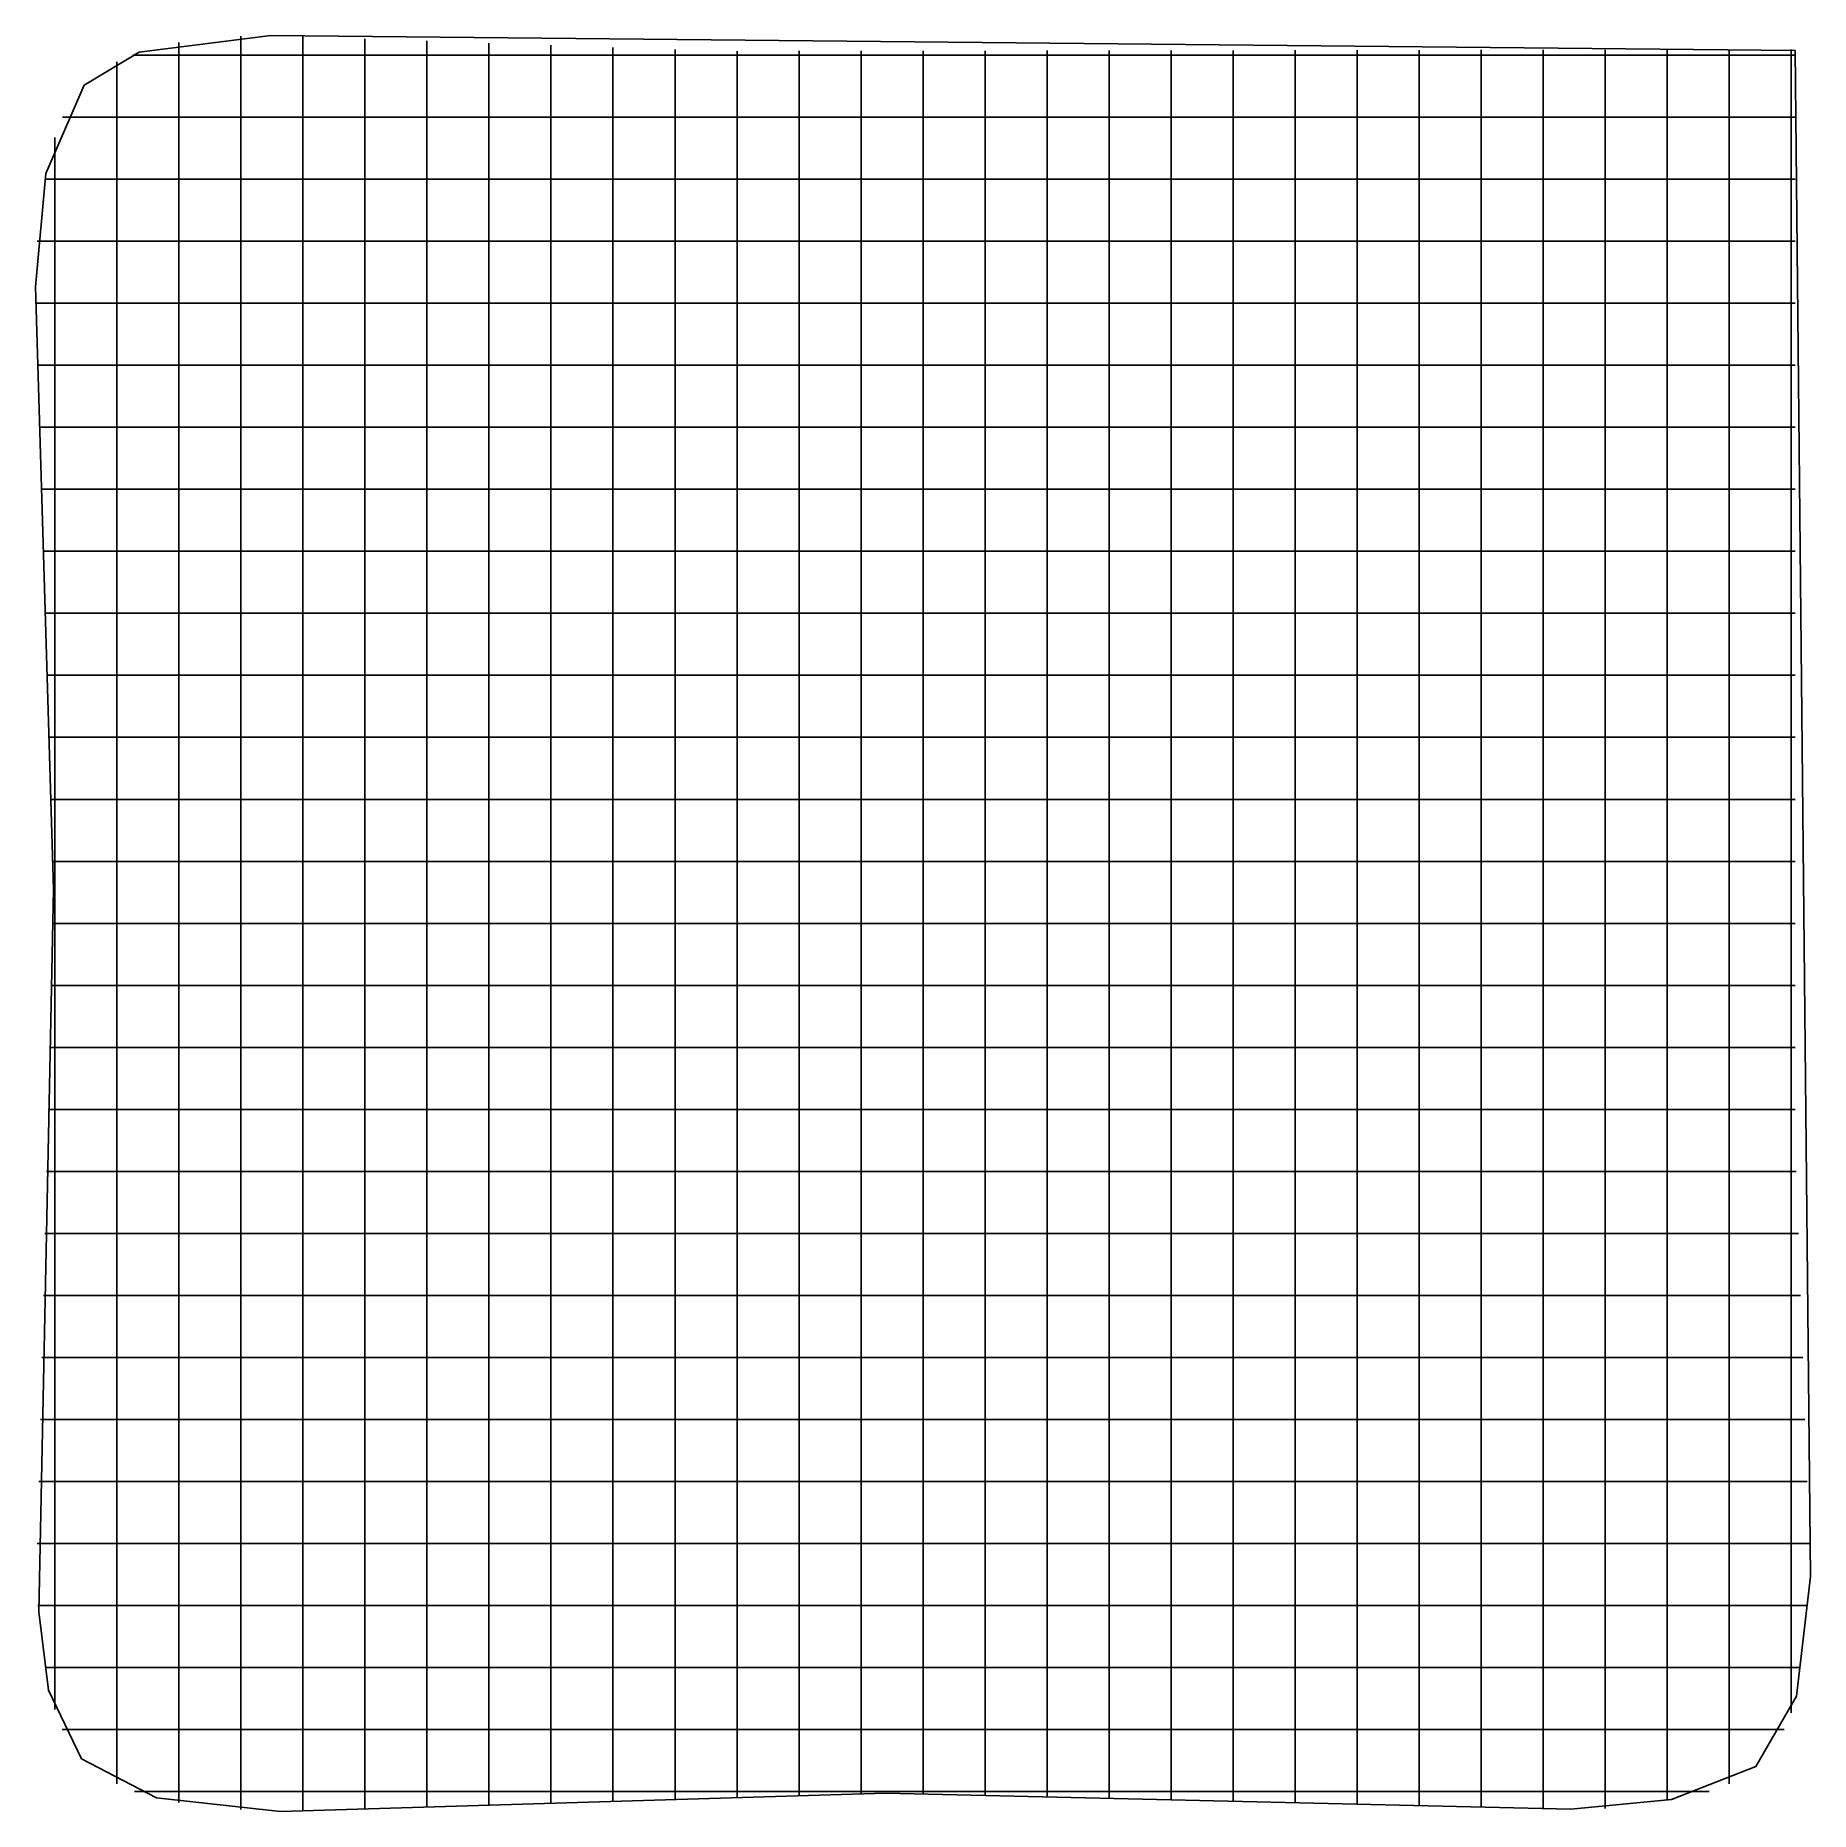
# Model space of a CAD drawing. Header units: metres. Extents: x 0.4 to 14.7, y 0.4 to 14.8.
import ezdxf

# ---------------------------------------------------------------- set-up
doc = ezdxf.new("R2010")
doc.units = ezdxf.units.M

msp = doc.modelspace()

# ---------------------------------------------------------------- linework, layer by layer
for p, q in [((1.593, 14.661), (1.593, 14.695)), ((1.593, 13.516), (1.593, 14.661)), ((2.093, 14.743), (2.093, 14.744)), ((2.093, 14.709), (2.093, 14.743)), ((2.093, 13.47), (2.093, 14.709)), ((2.593, 14.708), (2.593, 14.742)), ((2.593, 13.462), (2.593, 14.708)), ((3.093, 14.69), (3.093, 14.724)), ((3.093, 13.474), (3.093, 14.69)), ((3.593, 14.673), (3.593, 14.707)), ((3.593, 13.486), (3.593, 14.673)), ((4.093, 14.656), (4.093, 14.69)), ((4.093, 13.497), (4.093, 14.656)), ((4.593, 14.638), (4.593, 14.672)), ((4.593, 13.51), (4.593, 14.638)), ((5.093, 14.621), (5.093, 14.655)), ((5.093, 13.522), (5.093, 14.621)), ((5.593, 14.603), (5.593, 14.637)), ((6.093, 14.591), (6.093, 14.625)), ((6.593, 14.592), (6.593, 14.626)), ((7.093, 14.593), (7.093, 14.627)), ((7.593, 14.594), (7.593, 14.628)), ((8.093, 14.594), (8.093, 14.628)), ((8.593, 14.595), (8.593, 14.629)), ((9.093, 14.596), (9.093, 14.63)), ((9.593, 14.596), (9.593, 14.63)), ((10.093, 14.597), (10.093, 14.631)), ((10.593, 14.598), (10.593, 14.632)), ((11.093, 14.599), (11.093, 14.633)), ((11.593, 14.599), (11.593, 14.633)), ((12.093, 14.6), (12.093, 14.634)), ((12.593, 14.601), (12.593, 14.635)), ((13.093, 14.602), (13.093, 14.636)), ((13.593, 14.602), (13.593, 14.636)), ((14.093, 14.603), (14.093, 14.637)), ((14.593, 14.604), (14.593, 14.638)), ((1.093, 14.503), (1.093, 14.537)), ((1.093, 13.631), (1.093, 14.503)), ((1.221, 14.592), (1.255, 14.592)), ((1.221, 14.592), (1.255, 14.592)), ((1.255, 14.592), (1.703, 14.592)), ((1.703, 14.592), (1.969, 14.592)), ((1.969, 14.592), (2.138, 14.592)), ((2.138, 14.592), (3.469, 14.592)), ((3.469, 14.592), (3.503, 14.592)), ((3.503, 14.592), (3.769, 14.592)), ((3.769, 14.592), (3.938, 14.592)), ((3.938, 14.592), (5.269, 14.592)), ((5.269, 14.592), (5.303, 14.592)), ((5.303, 14.592), (5.569, 14.592)), ((5.569, 14.592), (5.665, 14.592)), ((5.593, 13.534), (5.593, 14.603)), ((5.665, 14.592), (5.699, 14.592)), ((5.699, 14.592), (7.029, 14.592)), ((6.093, 13.547), (6.093, 14.591)), ((6.593, 13.56), (6.593, 14.592)), ((7.029, 14.592), (7.199, 14.592)), ((7.093, 13.575), (7.093, 14.593)), ((7.199, 14.592), (7.465, 14.592)), ((7.465, 14.592), (7.499, 14.592)), ((7.499, 14.592), (8.829, 14.592)), ((7.593, 13.571), (7.593, 14.594)), ((8.093, 13.561), (8.093, 14.594)), ((8.593, 13.55), (8.593, 14.595)), ((8.829, 14.592), (8.999, 14.592)), ((8.999, 14.592), (9.265, 14.592)), ((9.093, 13.54), (9.093, 14.596)), ((9.265, 14.592), (9.299, 14.592)), ((9.299, 14.592), (10.629, 14.592)), ((9.593, 13.529), (9.593, 14.596)), ((10.093, 13.518), (10.093, 14.597)), ((10.593, 13.508), (10.593, 14.598)), ((10.629, 14.592), (10.799, 14.592)), ((10.799, 14.592), (11.065, 14.592)), ((11.065, 14.592), (11.099, 14.592)), ((11.093, 13.497), (11.093, 14.599)), ((11.099, 14.592), (12.429, 14.592)), ((11.593, 13.487), (11.593, 14.599)), ((12.093, 13.476), (12.093, 14.6)), ((12.429, 14.592), (12.599, 14.592)), ((12.593, 13.466), (12.593, 14.601)), ((12.599, 14.592), (12.865, 14.592)), ((12.865, 14.592), (12.899, 14.592)), ((12.899, 14.592), (14.229, 14.592)), ((13.093, 13.466), (13.093, 14.602)), ((13.593, 13.526), (13.593, 14.602)), ((14.093, 13.642), (14.093, 14.603)), ((14.229, 14.592), (14.36, 14.592)), ((14.36, 14.592), (14.626, 14.592)), ((14.593, 14.15), (14.593, 14.604)), ((0.654, 14.092), (0.688, 14.092)), ((0.654, 14.092), (0.688, 14.092)), ((0.688, 14.092), (1.639, 14.092)), ((1.639, 14.092), (1.808, 14.092)), ((1.808, 14.092), (2.074, 14.092)), ((2.074, 14.092), (2.108, 14.092)), ((2.108, 14.092), (3.439, 14.092)), ((3.439, 14.092), (3.608, 14.092)), ((3.608, 14.092), (3.874, 14.092)), ((3.874, 14.092), (3.908, 14.092)), ((3.908, 14.092), (5.239, 14.092)), ((5.239, 14.092), (5.408, 14.092)), ((5.408, 14.092), (5.674, 14.092)), ((5.674, 14.092), (5.708, 14.092)), ((5.708, 14.092), (7.039, 14.092)), ((7.039, 14.092), (7.208, 14.092)), ((7.208, 14.092), (7.474, 14.092)), ((7.474, 14.092), (7.508, 14.092)), ((7.508, 14.092), (8.839, 14.092)), ((8.839, 14.092), (9.008, 14.092)), ((9.008, 14.092), (9.274, 14.092)), ((9.274, 14.092), (9.308, 14.092)), ((9.308, 14.092), (10.639, 14.092)), ((10.639, 14.092), (10.808, 14.092)), ((10.808, 14.092), (11.074, 14.092)), ((11.074, 14.092), (11.108, 14.092)), ((11.108, 14.092), (12.439, 14.092)), ((12.439, 14.092), (12.608, 14.092)), ((12.608, 14.092), (12.874, 14.092)), ((12.874, 14.092), (12.908, 14.092)), ((12.908, 14.092), (14.239, 14.092)), ((14.239, 14.092), (14.36, 14.092)), ((14.36, 14.092), (14.626, 14.092)), ((14.593, 13.885), (14.593, 14.15)), ((0.593, 13.862), (0.593, 13.929)), ((0.593, 13.829), (0.593, 13.862)), ((0.593, 12.498), (0.593, 13.829)), ((14.593, 13.715), (14.593, 13.885)), ((1.093, 13.462), (1.093, 13.631)), ((14.093, 13.473), (14.093, 13.642)), ((14.593, 12.384), (14.593, 13.715)), ((0.511, 13.592), (0.545, 13.592)), ((0.511, 13.592), (0.545, 13.592)), ((0.545, 13.592), (1.623, 13.592)), ((1.093, 13.196), (1.093, 13.462)), ((1.593, 13.347), (1.593, 13.516)), ((1.623, 13.592), (1.792, 13.592)), ((1.792, 13.592), (2.058, 13.592)), ((2.058, 13.592), (2.092, 13.592)), ((2.092, 13.592), (3.423, 13.592)), ((2.093, 13.3), (2.093, 13.47)), ((2.593, 13.292), (2.593, 13.462)), ((3.093, 13.305), (3.093, 13.474)), ((3.423, 13.592), (3.592, 13.592)), ((3.592, 13.592), (3.858, 13.592)), ((3.593, 13.317), (3.593, 13.486)), ((3.858, 13.592), (3.892, 13.592)), ((3.892, 13.592), (5.223, 13.592)), ((4.093, 13.328), (4.093, 13.497)), ((4.593, 13.34), (4.593, 13.51)), ((5.093, 13.353), (5.093, 13.522)), ((5.223, 13.592), (5.392, 13.592)), ((5.392, 13.592), (5.658, 13.592)), ((5.593, 13.365), (5.593, 13.534)), ((5.658, 13.592), (5.692, 13.592)), ((5.692, 13.592), (7.023, 13.592)), ((6.093, 13.378), (6.093, 13.547)), ((6.593, 13.391), (6.593, 13.56)), ((7.023, 13.592), (7.192, 13.592)), ((7.093, 13.405), (7.093, 13.575)), ((7.192, 13.592), (7.458, 13.592)), ((7.458, 13.592), (7.492, 13.592)), ((7.492, 13.592), (8.823, 13.592)), ((7.593, 13.402), (7.593, 13.571)), ((8.093, 13.391), (8.093, 13.561)), ((8.593, 13.381), (8.593, 13.55)), ((8.823, 13.592), (8.992, 13.592)), ((8.992, 13.592), (9.258, 13.592)), ((9.093, 13.37), (9.093, 13.54)), ((9.258, 13.592), (9.292, 13.592)), ((9.292, 13.592), (10.623, 13.592)), ((9.593, 13.36), (9.593, 13.529)), ((10.093, 13.349), (10.093, 13.518)), ((10.593, 13.339), (10.593, 13.508)), ((10.623, 13.592), (10.792, 13.592)), ((10.792, 13.592), (11.058, 13.592)), ((11.058, 13.592), (11.092, 13.592)), ((11.092, 13.592), (12.423, 13.592)), ((11.093, 13.328), (11.093, 13.497)), ((11.593, 13.317), (11.593, 13.487)), ((12.093, 13.307), (12.093, 13.476)), ((12.423, 13.592), (12.592, 13.592)), ((12.592, 13.592), (12.858, 13.592)), ((12.593, 13.296), (12.593, 13.466)), ((12.858, 13.592), (12.892, 13.592)), ((12.892, 13.592), (14.223, 13.592)), ((13.093, 13.296), (13.093, 13.466)), ((13.593, 13.357), (13.593, 13.526)), ((14.093, 13.207), (14.093, 13.473)), ((14.223, 13.592), (14.36, 13.592)), ((14.36, 13.592), (14.626, 13.592)), ((1.593, 13.08), (1.593, 13.347)), ((4.093, 13.063), (4.093, 13.328)), ((4.593, 13.074), (4.593, 13.34)), ((5.093, 13.087), (5.093, 13.353)), ((5.593, 13.099), (5.593, 13.365)), ((6.093, 13.112), (6.093, 13.378)), ((6.593, 13.126), (6.593, 13.391)), ((7.093, 13.139), (7.093, 13.405)), ((7.593, 13.136), (7.593, 13.402)), ((8.093, 13.125), (8.093, 13.391)), ((8.593, 13.115), (8.593, 13.381)), ((9.093, 13.104), (9.093, 13.37)), ((9.593, 13.093), (9.593, 13.36)), ((10.093, 13.083), (10.093, 13.349)), ((10.593, 13.072), (10.593, 13.339)), ((11.093, 13.062), (11.093, 13.328)), ((11.593, 13.051), (11.593, 13.317)), ((13.593, 13.091), (13.593, 13.357)), ((1.093, 13.162), (1.093, 13.196)), ((2.093, 13.035), (2.093, 13.3)), ((2.593, 13.026), (2.593, 13.292)), ((3.093, 13.038), (3.093, 13.305)), ((3.593, 13.051), (3.593, 13.317)), ((12.093, 13.041), (12.093, 13.307)), ((12.593, 13.03), (12.593, 13.296)), ((13.093, 13.03), (13.093, 13.296)), ((14.093, 13.173), (14.093, 13.207)), ((0.451, 13.092), (0.485, 13.092)), ((0.451, 13.092), (0.485, 13.092)), ((0.485, 13.092), (1.616, 13.092)), ((1.093, 11.831), (1.093, 13.162)), ((1.593, 13.047), (1.593, 13.08)), ((1.593, 11.716), (1.593, 13.047)), ((1.616, 13.092), (1.785, 13.092)), ((1.785, 13.092), (2.051, 13.092)), ((2.051, 13.092), (2.085, 13.092)), ((2.085, 13.092), (3.416, 13.092)), ((2.093, 13.001), (2.093, 13.035)), ((3.093, 13.005), (3.093, 13.038)), ((3.416, 13.092), (3.585, 13.092)), ((3.585, 13.092), (3.851, 13.092)), ((3.593, 13.017), (3.593, 13.051)), ((3.851, 13.092), (3.885, 13.092)), ((3.885, 13.092), (5.216, 13.092)), ((4.093, 13.029), (4.093, 13.063)), ((4.593, 13.04), (4.593, 13.074)), ((4.593, 11.71), (4.593, 13.04)), ((5.093, 13.053), (5.093, 13.087)), ((5.093, 11.722), (5.093, 13.053)), ((5.216, 13.092), (5.385, 13.092)), ((5.385, 13.092), (5.651, 13.092)), ((5.593, 13.065), (5.593, 13.099)), ((5.593, 11.734), (5.593, 13.065)), ((5.651, 13.092), (5.685, 13.092)), ((5.685, 13.092), (7.016, 13.092)), ((6.093, 13.078), (6.093, 13.112)), ((6.093, 11.747), (6.093, 13.078)), ((6.593, 13.092), (6.593, 13.126)), ((6.593, 11.76), (6.593, 13.092)), ((7.016, 13.092), (7.185, 13.092)), ((7.093, 13.105), (7.093, 13.139)), ((7.093, 11.775), (7.093, 13.105)), ((7.185, 13.092), (7.451, 13.092)), ((7.451, 13.092), (7.485, 13.092)), ((7.485, 13.092), (8.816, 13.092)), ((7.593, 13.102), (7.593, 13.136)), ((7.593, 11.771), (7.593, 13.102)), ((8.093, 13.091), (8.093, 13.125)), ((8.093, 11.761), (8.093, 13.091)), ((8.593, 13.081), (8.593, 13.115)), ((8.593, 11.75), (8.593, 13.081)), ((8.816, 13.092), (8.985, 13.092)), ((8.985, 13.092), (9.251, 13.092)), ((9.093, 13.07), (9.093, 13.104)), ((9.093, 11.74), (9.093, 13.07)), ((9.251, 13.092), (9.285, 13.092)), ((9.285, 13.092), (10.616, 13.092)), ((9.593, 13.06), (9.593, 13.093)), ((9.593, 11.729), (9.593, 13.06)), ((10.093, 13.049), (10.093, 13.083)), ((10.093, 11.718), (10.093, 13.049)), ((10.593, 13.039), (10.593, 13.072)), ((10.593, 11.708), (10.593, 13.039)), ((10.616, 13.092), (10.785, 13.092)), ((10.785, 13.092), (11.051, 13.092)), ((11.051, 13.092), (11.085, 13.092)), ((11.085, 13.092), (12.416, 13.092)), ((11.093, 13.028), (11.093, 13.062)), ((11.593, 13.017), (11.593, 13.051)), ((12.093, 13.007), (12.093, 13.041)), ((12.416, 13.092), (12.585, 13.092)), ((12.585, 13.092), (12.851, 13.092)), ((12.851, 13.092), (12.885, 13.092)), ((12.885, 13.092), (14.216, 13.092)), ((13.593, 13.057), (13.593, 13.091)), ((13.593, 11.726), (13.593, 13.057)), ((14.093, 11.842), (14.093, 13.173)), ((14.216, 13.092), (14.36, 13.092)), ((14.36, 13.092), (14.626, 13.092)), ((2.093, 11.67), (2.093, 13.001)), ((2.593, 12.992), (2.593, 13.026)), ((2.593, 11.662), (2.593, 12.992)), ((3.093, 11.674), (3.093, 13.005)), ((3.593, 11.686), (3.593, 13.017)), ((4.093, 11.697), (4.093, 13.029)), ((11.093, 11.697), (11.093, 13.028)), ((11.593, 11.687), (11.593, 13.017)), ((12.093, 11.676), (12.093, 13.007)), ((12.593, 12.996), (12.593, 13.03)), ((12.593, 11.666), (12.593, 12.996)), ((13.093, 12.996), (13.093, 13.03)), ((13.093, 11.666), (13.093, 12.996)), ((0.438, 12.592), (0.472, 12.592)), ((0.438, 12.592), (0.472, 12.592)), ((0.472, 12.592), (1.614, 12.592)), ((0.593, 12.329), (0.593, 12.498)), ((1.614, 12.592), (1.784, 12.592)), ((1.784, 12.592), (2.05, 12.592)), ((2.05, 12.592), (2.084, 12.592)), ((2.084, 12.592), (3.414, 12.592)), ((3.414, 12.592), (3.584, 12.592)), ((3.584, 12.592), (3.85, 12.592)), ((3.85, 12.592), (3.884, 12.592)), ((3.884, 12.592), (5.214, 12.592)), ((5.214, 12.592), (5.384, 12.592)), ((5.384, 12.592), (5.65, 12.592)), ((5.65, 12.592), (5.684, 12.592)), ((5.684, 12.592), (7.014, 12.592)), ((7.014, 12.592), (7.184, 12.592)), ((7.184, 12.592), (7.45, 12.592)), ((7.45, 12.592), (7.484, 12.592)), ((7.484, 12.592), (8.814, 12.592)), ((8.814, 12.592), (8.984, 12.592)), ((8.984, 12.592), (9.25, 12.592)), ((9.25, 12.592), (9.284, 12.592)), ((9.284, 12.592), (10.614, 12.592)), ((10.614, 12.592), (10.784, 12.592)), ((10.784, 12.592), (11.05, 12.592)), ((11.05, 12.592), (11.084, 12.592)), ((11.084, 12.592), (12.414, 12.592)), ((12.414, 12.592), (12.584, 12.592)), ((12.584, 12.592), (12.85, 12.592)), ((12.85, 12.592), (12.884, 12.592)), ((12.884, 12.592), (14.214, 12.592)), ((14.214, 12.592), (14.36, 12.592)), ((14.36, 12.592), (14.626, 12.592)), ((0.593, 12.062), (0.593, 12.329)), ((14.593, 12.35), (14.593, 12.384)), ((14.593, 12.085), (14.593, 12.35)), ((0.453, 12.092), (0.487, 12.092)), ((0.453, 12.092), (0.487, 12.092)), ((0.487, 12.092), (1.616, 12.092)), ((0.593, 12.029), (0.593, 12.062)), ((0.593, 10.698), (0.593, 12.029)), ((1.616, 12.092), (1.786, 12.092)), ((1.786, 12.092), (2.052, 12.092)), ((2.052, 12.092), (2.086, 12.092)), ((2.086, 12.092), (3.416, 12.092)), ((3.416, 12.092), (3.586, 12.092)), ((3.586, 12.092), (3.852, 12.092)), ((3.852, 12.092), (3.886, 12.092)), ((3.886, 12.092), (5.216, 12.092)), ((5.216, 12.092), (5.386, 12.092)), ((5.386, 12.092), (5.652, 12.092)), ((5.652, 12.092), (5.686, 12.092)), ((5.686, 12.092), (7.016, 12.092)), ((7.016, 12.092), (7.186, 12.092)), ((7.186, 12.092), (7.452, 12.092)), ((7.452, 12.092), (7.486, 12.092)), ((7.486, 12.092), (8.816, 12.092)), ((8.816, 12.092), (8.986, 12.092)), ((8.986, 12.092), (9.252, 12.092)), ((9.252, 12.092), (9.286, 12.092)), ((9.286, 12.092), (10.616, 12.092)), ((10.616, 12.092), (10.786, 12.092)), ((10.786, 12.092), (11.052, 12.092)), ((11.052, 12.092), (11.085, 12.092)), ((11.085, 12.092), (12.416, 12.092)), ((12.416, 12.092), (12.585, 12.092)), ((12.585, 12.092), (12.852, 12.092)), ((12.852, 12.092), (12.886, 12.092)), ((12.886, 12.092), (14.216, 12.092)), ((14.216, 12.092), (14.36, 12.092)), ((14.36, 12.092), (14.626, 12.092)), ((14.593, 11.915), (14.593, 12.085)), ((14.593, 10.584), (14.593, 11.915)), ((1.093, 11.662), (1.093, 11.831)), ((6.093, 11.578), (6.093, 11.747)), ((6.593, 11.591), (6.593, 11.76)), ((7.093, 11.605), (7.093, 11.775)), ((7.593, 11.602), (7.593, 11.771)), ((8.093, 11.591), (8.093, 11.761)), ((8.593, 11.581), (8.593, 11.75)), ((14.093, 11.673), (14.093, 11.842)), ((1.093, 11.396), (1.093, 11.662)), ((1.593, 11.547), (1.593, 11.716)), ((2.093, 11.5), (2.093, 11.67)), ((2.593, 11.492), (2.593, 11.662)), ((3.093, 11.505), (3.093, 11.674)), ((3.593, 11.517), (3.593, 11.686)), ((4.093, 11.528), (4.093, 11.697)), ((4.593, 11.54), (4.593, 11.71)), ((5.093, 11.553), (5.093, 11.722)), ((5.593, 11.565), (5.593, 11.734)), ((7.093, 11.339), (7.093, 11.605)), ((7.593, 11.336), (7.593, 11.602)), ((9.093, 11.57), (9.093, 11.74)), ((9.593, 11.56), (9.593, 11.729)), ((10.093, 11.549), (10.093, 11.718)), ((10.593, 11.539), (10.593, 11.708)), ((11.093, 11.528), (11.093, 11.697)), ((11.593, 11.517), (11.593, 11.687)), ((12.093, 11.507), (12.093, 11.676)), ((12.593, 11.496), (12.593, 11.666)), ((13.093, 11.496), (13.093, 11.666)), ((13.593, 11.557), (13.593, 11.726)), ((14.093, 11.407), (14.093, 11.673)), ((0.468, 11.592), (0.502, 11.592)), ((0.468, 11.592), (0.502, 11.592)), ((0.502, 11.592), (1.618, 11.592)), ((1.593, 11.28), (1.593, 11.547)), ((1.618, 11.592), (1.787, 11.592)), ((1.787, 11.592), (2.053, 11.592)), ((2.053, 11.592), (2.087, 11.592)), ((2.087, 11.592), (3.418, 11.592)), ((2.093, 11.235), (2.093, 11.5)), ((2.593, 11.226), (2.593, 11.492)), ((3.093, 11.238), (3.093, 11.505)), ((3.418, 11.592), (3.587, 11.592)), ((3.587, 11.592), (3.853, 11.592)), ((3.593, 11.251), (3.593, 11.517)), ((3.853, 11.592), (3.887, 11.592)), ((3.887, 11.592), (5.218, 11.592)), ((4.093, 11.263), (4.093, 11.528)), ((4.593, 11.274), (4.593, 11.54)), ((5.093, 11.287), (5.093, 11.553)), ((5.218, 11.592), (5.387, 11.592)), ((5.387, 11.592), (5.653, 11.592)), ((5.593, 11.299), (5.593, 11.565)), ((5.653, 11.592), (5.687, 11.592)), ((5.687, 11.592), (7.018, 11.592)), ((6.093, 11.312), (6.093, 11.578)), ((6.593, 11.326), (6.593, 11.591)), ((7.018, 11.592), (7.187, 11.592)), ((7.187, 11.592), (7.453, 11.592)), ((7.453, 11.592), (7.487, 11.592)), ((7.487, 11.592), (8.818, 11.592)), ((8.093, 11.325), (8.093, 11.591)), ((8.593, 11.315), (8.593, 11.581)), ((8.818, 11.592), (8.987, 11.592)), ((8.987, 11.592), (9.253, 11.592)), ((9.093, 11.304), (9.093, 11.57)), ((9.253, 11.592), (9.287, 11.592)), ((9.287, 11.592), (10.618, 11.592)), ((9.593, 11.293), (9.593, 11.56)), ((10.093, 11.283), (10.093, 11.549)), ((10.593, 11.272), (10.593, 11.539)), ((10.618, 11.592), (10.787, 11.592)), ((10.787, 11.592), (11.053, 11.592)), ((11.053, 11.592), (11.087, 11.592)), ((11.087, 11.592), (12.418, 11.592)), ((11.093, 11.262), (11.093, 11.528)), ((11.593, 11.251), (11.593, 11.517)), ((12.093, 11.241), (12.093, 11.507)), ((12.418, 11.592), (12.587, 11.592)), ((12.587, 11.592), (12.853, 11.592)), ((12.593, 11.23), (12.593, 11.496)), ((12.853, 11.592), (12.887, 11.592)), ((12.887, 11.592), (14.218, 11.592)), ((13.093, 11.23), (13.093, 11.496)), ((13.593, 11.291), (13.593, 11.557)), ((14.218, 11.592), (14.36, 11.592)), ((14.36, 11.592), (14.626, 11.592)), ((1.093, 11.362), (1.093, 11.396)), ((1.093, 10.031), (1.093, 11.362)), ((6.593, 11.292), (6.593, 11.326)), ((7.093, 11.305), (7.093, 11.339)), ((7.593, 11.302), (7.593, 11.336)), ((8.093, 11.291), (8.093, 11.325)), ((8.593, 11.281), (8.593, 11.315)), ((14.093, 11.373), (14.093, 11.407)), ((14.093, 10.042), (14.093, 11.373)), ((1.593, 11.247), (1.593, 11.28)), ((1.593, 9.916), (1.593, 11.247)), ((2.093, 11.201), (2.093, 11.235)), ((2.093, 9.87), (2.093, 11.201)), ((2.593, 11.192), (2.593, 11.226)), ((2.593, 9.862), (2.593, 11.192)), ((3.093, 11.205), (3.093, 11.238)), ((3.093, 9.874), (3.093, 11.205)), ((3.593, 11.217), (3.593, 11.251)), ((3.593, 9.886), (3.593, 11.217)), ((4.093, 11.229), (4.093, 11.263)), ((4.093, 9.897), (4.093, 11.229)), ((4.593, 11.24), (4.593, 11.274)), ((4.593, 9.91), (4.593, 11.24)), ((5.093, 11.253), (5.093, 11.287)), ((5.093, 9.922), (5.093, 11.253)), ((5.593, 11.265), (5.593, 11.299)), ((5.593, 9.934), (5.593, 11.265)), ((6.093, 11.278), (6.093, 11.312)), ((6.093, 9.947), (6.093, 11.278)), ((6.593, 9.96), (6.593, 11.292)), ((7.093, 9.975), (7.093, 11.305)), ((7.593, 9.971), (7.593, 11.302)), ((8.093, 9.961), (8.093, 11.291)), ((8.593, 9.95), (8.593, 11.281)), ((9.093, 11.27), (9.093, 11.304)), ((9.093, 9.94), (9.093, 11.27)), ((9.593, 11.26), (9.593, 11.293)), ((9.593, 9.929), (9.593, 11.26)), ((10.093, 11.249), (10.093, 11.283)), ((10.093, 9.918), (10.093, 11.249)), ((10.593, 11.239), (10.593, 11.272)), ((10.593, 9.908), (10.593, 11.239)), ((11.093, 11.228), (11.093, 11.262)), ((11.093, 9.897), (11.093, 11.228)), ((11.593, 11.217), (11.593, 11.251)), ((11.593, 9.887), (11.593, 11.217)), ((12.093, 11.207), (12.093, 11.241)), ((12.093, 9.876), (12.093, 11.207)), ((12.593, 11.196), (12.593, 11.23)), ((12.593, 9.866), (12.593, 11.196)), ((13.093, 11.196), (13.093, 11.23)), ((13.093, 9.866), (13.093, 11.196)), ((13.593, 11.257), (13.593, 11.291)), ((13.593, 9.926), (13.593, 11.257)), ((0.484, 11.092), (0.518, 11.092)), ((0.484, 11.092), (0.518, 11.092)), ((0.518, 11.092), (1.62, 11.092)), ((1.62, 11.092), (1.789, 11.092)), ((1.789, 11.092), (2.055, 11.092)), ((2.055, 11.092), (2.089, 11.092)), ((2.089, 11.092), (3.42, 11.092)), ((3.42, 11.092), (3.589, 11.092)), ((3.589, 11.092), (3.855, 11.092)), ((3.855, 11.092), (3.889, 11.092)), ((3.889, 11.092), (5.22, 11.092)), ((5.22, 11.092), (5.389, 11.092)), ((5.389, 11.092), (5.655, 11.092)), ((5.655, 11.092), (5.689, 11.092)), ((5.689, 11.092), (7.02, 11.092)), ((7.02, 11.092), (7.189, 11.092)), ((7.189, 11.092), (7.455, 11.092)), ((7.455, 11.092), (7.489, 11.092)), ((7.489, 11.092), (8.82, 11.092)), ((8.82, 11.092), (8.989, 11.092)), ((8.989, 11.092), (9.255, 11.092)), ((9.255, 11.092), (9.289, 11.092)), ((9.289, 11.092), (10.62, 11.092)), ((10.62, 11.092), (10.789, 11.092)), ((10.789, 11.092), (11.055, 11.092)), ((11.055, 11.092), (11.089, 11.092)), ((11.089, 11.092), (12.42, 11.092)), ((12.42, 11.092), (12.589, 11.092)), ((12.589, 11.092), (12.855, 11.092)), ((12.855, 11.092), (12.889, 11.092)), ((12.889, 11.092), (14.22, 11.092)), ((14.22, 11.092), (14.36, 11.092)), ((14.36, 11.092), (14.626, 11.092)), ((0.593, 10.529), (0.593, 10.698)), ((0.499, 10.592), (0.533, 10.592)), ((0.499, 10.592), (0.533, 10.592)), ((0.533, 10.592), (1.621, 10.592)), ((0.593, 10.262), (0.593, 10.529)), ((1.621, 10.592), (1.791, 10.592)), ((1.791, 10.592), (2.057, 10.592)), ((2.057, 10.592), (2.091, 10.592)), ((2.091, 10.592), (3.421, 10.592)), ((3.421, 10.592), (3.591, 10.592)), ((3.591, 10.592), (3.857, 10.592)), ((3.857, 10.592), (3.891, 10.592)), ((3.891, 10.592), (5.221, 10.592)), ((5.221, 10.592), (5.391, 10.592)), ((5.391, 10.592), (5.657, 10.592)), ((5.657, 10.592), (5.691, 10.592)), ((5.691, 10.592), (7.021, 10.592)), ((7.021, 10.592), (7.191, 10.592)), ((7.191, 10.592), (7.457, 10.592)), ((7.457, 10.592), (7.491, 10.592)), ((7.491, 10.592), (8.821, 10.592)), ((8.821, 10.592), (8.991, 10.592)), ((8.991, 10.592), (9.257, 10.592)), ((9.257, 10.592), (9.291, 10.592)), ((9.291, 10.592), (10.621, 10.592)), ((10.621, 10.592), (10.791, 10.592)), ((10.791, 10.592), (11.057, 10.592)), ((11.057, 10.592), (11.091, 10.592)), ((11.091, 10.592), (12.421, 10.592)), ((12.421, 10.592), (12.591, 10.592)), ((12.591, 10.592), (12.857, 10.592)), ((12.857, 10.592), (12.891, 10.592)), ((12.891, 10.592), (14.221, 10.592)), ((14.221, 10.592), (14.36, 10.592)), ((14.36, 10.592), (14.626, 10.592)), ((14.593, 10.55), (14.593, 10.584)), ((14.593, 10.285), (14.593, 10.55)), ((0.593, 10.229), (0.593, 10.262)), ((0.593, 8.898), (0.593, 10.229)), ((14.593, 10.115), (14.593, 10.285)), ((0.514, 10.092), (0.548, 10.092)), ((0.514, 10.092), (0.548, 10.092)), ((0.548, 10.092), (1.623, 10.092)), ((1.093, 9.862), (1.093, 10.031)), ((1.623, 10.092), (1.792, 10.092)), ((1.792, 10.092), (2.059, 10.092)), ((2.059, 10.092), (2.092, 10.092)), ((2.092, 10.092), (3.423, 10.092)), ((3.423, 10.092), (3.592, 10.092)), ((3.592, 10.092), (3.859, 10.092)), ((3.859, 10.092), (3.892, 10.092)), ((3.892, 10.092), (5.223, 10.092)), ((5.223, 10.092), (5.392, 10.092)), ((5.392, 10.092), (5.659, 10.092)), ((5.659, 10.092), (5.692, 10.092)), ((5.692, 10.092), (7.023, 10.092)), ((7.023, 10.092), (7.192, 10.092)), ((7.192, 10.092), (7.459, 10.092)), ((7.459, 10.092), (7.492, 10.092)), ((7.492, 10.092), (8.823, 10.092)), ((8.823, 10.092), (8.992, 10.092)), ((8.992, 10.092), (9.259, 10.092)), ((9.259, 10.092), (9.292, 10.092)), ((9.292, 10.092), (10.623, 10.092)), ((10.623, 10.092), (10.792, 10.092)), ((10.792, 10.092), (11.059, 10.092)), ((11.059, 10.092), (11.092, 10.092)), ((11.092, 10.092), (12.423, 10.092)), ((12.423, 10.092), (12.592, 10.092)), ((12.592, 10.092), (12.859, 10.092)), ((12.859, 10.092), (12.892, 10.092)), ((12.892, 10.092), (14.223, 10.092)), ((14.093, 9.873), (14.093, 10.042)), ((14.223, 10.092), (14.36, 10.092)), ((14.36, 10.092), (14.626, 10.092)), ((14.593, 8.784), (14.593, 10.115)), ((1.593, 9.747), (1.593, 9.916)), ((3.593, 9.717), (3.593, 9.886)), ((4.093, 9.728), (4.093, 9.897)), ((4.593, 9.74), (4.593, 9.91)), ((5.093, 9.753), (5.093, 9.922)), ((5.593, 9.765), (5.593, 9.934)), ((6.093, 9.778), (6.093, 9.947)), ((6.593, 9.791), (6.593, 9.96)), ((7.093, 9.805), (7.093, 9.975)), ((7.593, 9.802), (7.593, 9.971)), ((8.093, 9.791), (8.093, 9.961)), ((8.593, 9.781), (8.593, 9.95)), ((9.093, 9.77), (9.093, 9.94)), ((9.593, 9.76), (9.593, 9.929)), ((10.093, 9.749), (10.093, 9.918)), ((10.593, 9.739), (10.593, 9.908)), ((11.093, 9.728), (11.093, 9.897)), ((11.593, 9.717), (11.593, 9.887)), ((13.593, 9.757), (13.593, 9.926)), ((1.093, 9.596), (1.093, 9.862)), ((1.593, 9.48), (1.593, 9.747)), ((2.093, 9.7), (2.093, 9.87)), ((2.593, 9.692), (2.593, 9.862)), ((3.093, 9.705), (3.093, 9.874)), ((4.593, 9.474), (4.593, 9.74)), ((5.093, 9.487), (5.093, 9.753)), ((5.593, 9.499), (5.593, 9.765)), ((6.093, 9.512), (6.093, 9.778)), ((6.593, 9.526), (6.593, 9.791)), ((7.093, 9.539), (7.093, 9.805)), ((7.593, 9.536), (7.593, 9.802)), ((8.093, 9.525), (8.093, 9.791)), ((8.593, 9.515), (8.593, 9.781)), ((9.093, 9.504), (9.093, 9.77)), ((9.593, 9.493), (9.593, 9.76)), ((10.093, 9.483), (10.093, 9.749)), ((10.593, 9.472), (10.593, 9.739)), ((12.093, 9.707), (12.093, 9.876)), ((12.593, 9.696), (12.593, 9.866)), ((13.093, 9.696), (13.093, 9.866)), ((13.593, 9.491), (13.593, 9.757)), ((14.093, 9.607), (14.093, 9.873)), ((1.093, 9.562), (1.093, 9.596)), ((2.093, 9.435), (2.093, 9.7)), ((2.593, 9.426), (2.593, 9.692)), ((3.093, 9.438), (3.093, 9.705)), ((3.593, 9.451), (3.593, 9.717)), ((4.093, 9.463), (4.093, 9.728)), ((11.093, 9.462), (11.093, 9.728)), ((11.593, 9.451), (11.593, 9.717)), ((12.093, 9.441), (12.093, 9.707)), ((12.593, 9.43), (12.593, 9.696)), ((13.093, 9.43), (13.093, 9.696)), ((14.093, 9.573), (14.093, 9.607)), ((0.529, 9.592), (0.563, 9.592)), ((0.529, 9.592), (0.563, 9.592)), ((0.563, 9.592), (1.625, 9.592)), ((1.093, 8.231), (1.093, 9.562)), ((1.593, 9.447), (1.593, 9.48)), ((1.625, 9.592), (1.794, 9.592)), ((1.794, 9.592), (2.06, 9.592)), ((2.06, 9.592), (2.094, 9.592)), ((2.094, 9.592), (3.425, 9.592)), ((3.425, 9.592), (3.594, 9.592)), ((3.593, 9.417), (3.593, 9.451)), ((3.594, 9.592), (3.86, 9.592)), ((3.86, 9.592), (3.894, 9.592)), ((3.894, 9.592), (5.225, 9.592)), ((4.093, 9.429), (4.093, 9.463)), ((4.593, 9.44), (4.593, 9.474)), ((5.093, 9.453), (5.093, 9.487)), ((5.093, 8.122), (5.093, 9.453)), ((5.225, 9.592), (5.394, 9.592)), ((5.394, 9.592), (5.66, 9.592)), ((5.593, 9.465), (5.593, 9.499)), ((5.593, 8.134), (5.593, 9.465)), ((5.66, 9.592), (5.694, 9.592)), ((5.694, 9.592), (7.025, 9.592)), ((6.093, 9.478), (6.093, 9.512)), ((6.093, 8.147), (6.093, 9.478)), ((6.593, 9.492), (6.593, 9.526)), ((6.593, 8.16), (6.593, 9.492)), ((7.025, 9.592), (7.194, 9.592)), ((7.093, 9.505), (7.093, 9.539)), ((7.093, 8.175), (7.093, 9.505)), ((7.194, 9.592), (7.46, 9.592)), ((7.46, 9.592), (7.494, 9.592)), ((7.494, 9.592), (8.825, 9.592)), ((7.593, 9.502), (7.593, 9.536)), ((7.593, 8.171), (7.593, 9.502)), ((8.093, 9.491), (8.093, 9.525)), ((8.093, 8.161), (8.093, 9.491)), ((8.593, 9.481), (8.593, 9.515)), ((8.593, 8.15), (8.593, 9.481)), ((8.825, 9.592), (8.994, 9.592)), ((8.994, 9.592), (9.26, 9.592)), ((9.093, 9.47), (9.093, 9.504)), ((9.093, 8.14), (9.093, 9.47)), ((9.26, 9.592), (9.294, 9.592)), ((9.294, 9.592), (10.625, 9.592)), ((9.593, 9.46), (9.593, 9.493)), ((9.593, 8.129), (9.593, 9.46)), ((10.093, 9.449), (10.093, 9.483)), ((10.593, 9.439), (10.593, 9.472)), ((10.625, 9.592), (10.794, 9.592)), ((10.794, 9.592), (11.06, 9.592)), ((11.06, 9.592), (11.094, 9.592)), ((11.093, 9.428), (11.093, 9.462)), ((11.094, 9.592), (12.425, 9.592)), ((11.593, 9.417), (11.593, 9.451)), ((12.425, 9.592), (12.594, 9.592)), ((12.594, 9.592), (12.86, 9.592)), ((12.86, 9.592), (12.894, 9.592)), ((12.894, 9.592), (14.225, 9.592)), ((13.593, 9.457), (13.593, 9.491)), ((13.593, 8.126), (13.593, 9.457)), ((14.093, 8.242), (14.093, 9.573)), ((14.225, 9.592), (14.36, 9.592)), ((14.36, 9.592), (14.626, 9.592)), ((1.593, 8.116), (1.593, 9.447)), ((2.093, 9.401), (2.093, 9.435)), ((2.093, 8.07), (2.093, 9.401)), ((2.593, 9.392), (2.593, 9.426)), ((2.593, 8.062), (2.593, 9.392)), ((3.093, 9.405), (3.093, 9.438)), ((3.093, 8.074), (3.093, 9.405)), ((3.593, 8.086), (3.593, 9.417)), ((4.093, 8.097), (4.093, 9.429)), ((4.593, 8.11), (4.593, 9.44)), ((10.093, 8.118), (10.093, 9.449)), ((10.593, 8.108), (10.593, 9.439)), ((11.093, 8.097), (11.093, 9.428)), ((11.593, 8.087), (11.593, 9.417)), ((12.093, 9.407), (12.093, 9.441)), ((12.093, 8.076), (12.093, 9.407)), ((12.593, 9.396), (12.593, 9.43)), ((12.593, 8.066), (12.593, 9.396)), ((13.093, 9.396), (13.093, 9.43)), ((13.093, 8.066), (13.093, 9.396)), ((0.545, 9.092), (0.579, 9.092)), ((0.545, 9.092), (0.579, 9.092)), ((0.579, 9.092), (1.627, 9.092)), ((1.627, 9.092), (1.796, 9.092)), ((1.796, 9.092), (2.062, 9.092)), ((2.062, 9.092), (2.096, 9.092)), ((2.096, 9.092), (3.427, 9.092)), ((3.427, 9.092), (3.596, 9.092)), ((3.596, 9.092), (3.862, 9.092)), ((3.862, 9.092), (3.896, 9.092)), ((3.896, 9.092), (5.227, 9.092)), ((5.227, 9.092), (5.396, 9.092)), ((5.396, 9.092), (5.662, 9.092)), ((5.662, 9.092), (5.696, 9.092)), ((5.696, 9.092), (7.027, 9.092)), ((7.027, 9.092), (7.196, 9.092)), ((7.196, 9.092), (7.462, 9.092)), ((7.462, 9.092), (7.496, 9.092)), ((7.496, 9.092), (8.827, 9.092)), ((8.827, 9.092), (8.996, 9.092)), ((8.996, 9.092), (9.262, 9.092)), ((9.262, 9.092), (9.296, 9.092)), ((9.296, 9.092), (10.627, 9.092)), ((10.627, 9.092), (10.796, 9.092)), ((10.796, 9.092), (11.062, 9.092)), ((11.062, 9.092), (11.096, 9.092)), ((11.096, 9.092), (12.427, 9.092)), ((12.427, 9.092), (12.596, 9.092)), ((12.596, 9.092), (12.862, 9.092)), ((12.862, 9.092), (12.896, 9.092)), ((12.896, 9.092), (14.227, 9.092)), ((14.227, 9.092), (14.36, 9.092)), ((14.36, 9.092), (14.626, 9.092)), ((0.593, 8.729), (0.593, 8.898)), ((14.593, 8.75), (14.593, 8.784)), ((14.593, 8.485), (14.593, 8.75)), ((0.56, 8.592), (0.594, 8.592)), ((0.56, 8.592), (0.594, 8.592)), ((0.593, 8.462), (0.593, 8.729)), ((0.594, 8.592), (1.628, 8.592)), ((1.628, 8.592), (1.798, 8.592)), ((1.798, 8.592), (2.064, 8.592)), ((2.064, 8.592), (2.098, 8.592)), ((2.098, 8.592), (3.428, 8.592)), ((3.428, 8.592), (3.598, 8.592)), ((3.598, 8.592), (3.864, 8.592)), ((3.864, 8.592), (3.898, 8.592)), ((3.898, 8.592), (5.228, 8.592)), ((5.228, 8.592), (5.398, 8.592)), ((5.398, 8.592), (5.664, 8.592)), ((5.664, 8.592), (5.698, 8.592)), ((5.698, 8.592), (7.028, 8.592)), ((7.028, 8.592), (7.198, 8.592)), ((7.198, 8.592), (7.464, 8.592)), ((7.464, 8.592), (7.498, 8.592)), ((7.498, 8.592), (8.828, 8.592)), ((8.828, 8.592), (8.998, 8.592)), ((8.998, 8.592), (9.264, 8.592)), ((9.264, 8.592), (9.298, 8.592)), ((9.298, 8.592), (10.628, 8.592)), ((10.628, 8.592), (10.798, 8.592)), ((10.798, 8.592), (11.064, 8.592)), ((11.064, 8.592), (11.098, 8.592)), ((11.098, 8.592), (12.428, 8.592)), ((12.428, 8.592), (12.598, 8.592)), ((12.598, 8.592), (12.864, 8.592)), ((12.864, 8.592), (12.898, 8.592)), ((12.898, 8.592), (14.228, 8.592)), ((14.228, 8.592), (14.36, 8.592)), ((14.36, 8.592), (14.626, 8.592)), ((0.593, 8.429), (0.593, 8.462)), ((14.593, 8.315), (14.593, 8.485)), ((0.593, 7.098), (0.593, 8.429)), ((14.593, 6.984), (14.593, 8.315)), ((1.093, 8.062), (1.093, 8.231)), ((7.093, 8.005), (7.093, 8.175)), ((7.593, 8.002), (7.593, 8.171)), ((14.093, 8.073), (14.093, 8.242)), ((0.575, 8.092), (0.609, 8.092)), ((0.575, 8.092), (0.609, 8.092)), ((0.609, 8.092), (1.63, 8.092)), ((1.093, 7.796), (1.093, 8.062)), ((1.593, 7.947), (1.593, 8.116)), ((1.63, 8.092), (1.799, 8.092)), ((1.799, 8.092), (2.066, 8.092)), ((2.066, 8.092), (2.099, 8.092)), ((2.093, 7.9), (2.093, 8.07)), ((2.099, 8.092), (3.43, 8.092)), ((2.593, 7.892), (2.593, 8.062)), ((3.093, 7.905), (3.093, 8.074)), ((3.43, 8.092), (3.599, 8.092)), ((3.593, 7.917), (3.593, 8.086)), ((3.599, 8.092), (3.866, 8.092)), ((3.866, 8.092), (3.899, 8.092)), ((3.899, 8.092), (5.23, 8.092)), ((4.093, 7.928), (4.093, 8.097)), ((4.593, 7.94), (4.593, 8.11)), ((5.093, 7.953), (5.093, 8.122)), ((5.23, 8.092), (5.399, 8.092)), ((5.399, 8.092), (5.666, 8.092)), ((5.593, 7.965), (5.593, 8.134)), ((5.666, 8.092), (5.699, 8.092)), ((5.699, 8.092), (7.03, 8.092)), ((6.093, 7.978), (6.093, 8.147)), ((6.593, 7.991), (6.593, 8.16)), ((7.03, 8.092), (7.199, 8.092)), ((7.199, 8.092), (7.466, 8.092)), ((7.466, 8.092), (7.499, 8.092)), ((7.499, 8.092), (8.83, 8.092)), ((8.093, 7.991), (8.093, 8.161)), ((8.593, 7.981), (8.593, 8.15)), ((8.83, 8.092), (8.999, 8.092)), ((8.999, 8.092), (9.266, 8.092)), ((9.093, 7.97), (9.093, 8.14)), ((9.266, 8.092), (9.299, 8.092)), ((9.299, 8.092), (10.63, 8.092)), ((9.593, 7.96), (9.593, 8.129)), ((10.093, 7.949), (10.093, 8.118)), ((10.593, 7.939), (10.593, 8.108)), ((10.63, 8.092), (10.799, 8.092)), ((10.799, 8.092), (11.066, 8.092)), ((11.066, 8.092), (11.099, 8.092)), ((11.093, 7.928), (11.093, 8.097)), ((11.099, 8.092), (12.43, 8.092)), ((11.593, 7.917), (11.593, 8.087)), ((12.093, 7.907), (12.093, 8.076)), ((12.43, 8.092), (12.599, 8.092)), ((12.593, 7.896), (12.593, 8.066)), ((12.599, 8.092), (12.866, 8.092)), ((12.866, 8.092), (12.899, 8.092)), ((12.899, 8.092), (14.23, 8.092)), ((13.093, 7.896), (13.093, 8.066)), ((13.593, 7.957), (13.593, 8.126)), ((14.093, 7.807), (14.093, 8.073)), ((14.23, 8.092), (14.36, 8.092)), ((14.36, 8.092), (14.626, 8.092)), ((1.593, 7.68), (1.593, 7.947)), ((2.093, 7.635), (2.093, 7.9)), ((2.593, 7.626), (2.593, 7.892)), ((3.093, 7.638), (3.093, 7.905)), ((3.593, 7.651), (3.593, 7.917)), ((4.093, 7.663), (4.093, 7.928)), ((4.593, 7.674), (4.593, 7.94)), ((5.093, 7.687), (5.093, 7.953)), ((5.593, 7.699), (5.593, 7.965)), ((6.093, 7.712), (6.093, 7.978)), ((6.593, 7.726), (6.593, 7.991)), ((7.093, 7.739), (7.093, 8.005)), ((7.593, 7.736), (7.593, 8.002)), ((8.093, 7.725), (8.093, 7.991)), ((8.593, 7.715), (8.593, 7.981)), ((9.093, 7.704), (9.093, 7.97)), ((9.593, 7.693), (9.593, 7.96)), ((10.093, 7.683), (10.093, 7.949)), ((10.593, 7.672), (10.593, 7.939)), ((11.093, 7.662), (11.093, 7.928)), ((11.593, 7.651), (11.593, 7.917)), ((12.093, 7.641), (12.093, 7.907)), ((12.593, 7.63), (12.593, 7.896)), ((13.093, 7.63), (13.093, 7.896)), ((13.593, 7.691), (13.593, 7.957)), ((1.093, 7.762), (1.093, 7.796)), ((1.093, 6.431), (1.093, 7.762)), ((7.093, 7.705), (7.093, 7.739)), ((7.593, 7.702), (7.593, 7.736)), ((14.093, 7.773), (14.093, 7.807)), ((14.093, 6.442), (14.093, 7.773)), ((0.576, 7.592), (0.61, 7.592)), ((0.576, 7.592), (0.61, 7.592)), ((0.61, 7.592), (1.63, 7.592)), ((1.593, 7.647), (1.593, 7.68)), ((1.593, 6.316), (1.593, 7.647)), ((1.63, 7.592), (1.8, 7.592)), ((1.8, 7.592), (2.066, 7.592)), ((2.066, 7.592), (2.099, 7.592)), ((2.093, 7.601), (2.093, 7.635)), ((2.093, 6.27), (2.093, 7.601)), ((2.099, 7.592), (3.43, 7.592)), ((2.593, 7.592), (2.593, 7.626)), ((2.593, 6.262), (2.593, 7.592)), ((3.093, 7.605), (3.093, 7.638)), ((3.093, 6.274), (3.093, 7.605)), ((3.43, 7.592), (3.6, 7.592)), ((3.593, 7.617), (3.593, 7.651)), ((3.593, 6.286), (3.593, 7.617)), ((3.6, 7.592), (3.866, 7.592)), ((3.866, 7.592), (3.899, 7.592)), ((3.899, 7.592), (5.23, 7.592)), ((4.093, 7.629), (4.093, 7.663)), ((4.093, 6.297), (4.093, 7.629)), ((4.593, 7.64), (4.593, 7.674)), ((4.593, 6.31), (4.593, 7.64)), ((5.093, 7.653), (5.093, 7.687)), ((5.093, 6.322), (5.093, 7.653)), ((5.23, 7.592), (5.4, 7.592)), ((5.4, 7.592), (5.666, 7.592)), ((5.593, 7.665), (5.593, 7.699)), ((5.593, 6.334), (5.593, 7.665)), ((5.666, 7.592), (5.699, 7.592)), ((5.699, 7.592), (7.03, 7.592)), ((6.093, 7.678), (6.093, 7.712)), ((6.093, 6.347), (6.093, 7.678)), ((6.593, 7.692), (6.593, 7.726)), ((6.593, 6.36), (6.593, 7.692)), ((7.03, 7.592), (7.2, 7.592)), ((7.093, 6.375), (7.093, 7.705)), ((7.2, 7.592), (7.466, 7.592)), ((7.466, 7.592), (7.499, 7.592)), ((7.499, 7.592), (8.83, 7.592)), ((7.593, 6.371), (7.593, 7.702)), ((8.093, 7.691), (8.093, 7.725)), ((8.093, 6.361), (8.093, 7.691)), ((8.593, 7.681), (8.593, 7.715)), ((8.593, 6.35), (8.593, 7.681)), ((8.83, 7.592), (9, 7.592)), ((9, 7.592), (9.266, 7.592)), ((9.093, 7.67), (9.093, 7.704)), ((9.093, 6.34), (9.093, 7.67)), ((9.266, 7.592), (9.299, 7.592)), ((9.299, 7.592), (10.63, 7.592)), ((9.593, 7.66), (9.593, 7.693)), ((9.593, 6.329), (9.593, 7.66)), ((10.093, 7.649), (10.093, 7.683)), ((10.093, 6.318), (10.093, 7.649)), ((10.593, 7.639), (10.593, 7.672)), ((10.593, 6.308), (10.593, 7.639)), ((10.63, 7.592), (10.8, 7.592)), ((10.8, 7.592), (11.066, 7.592)), ((11.066, 7.592), (11.099, 7.592)), ((11.093, 7.628), (11.093, 7.662)), ((11.093, 6.297), (11.093, 7.628)), ((11.099, 7.592), (12.43, 7.592)), ((11.593, 7.617), (11.593, 7.651)), ((11.593, 6.287), (11.593, 7.617)), ((12.093, 7.607), (12.093, 7.641)), ((12.093, 6.276), (12.093, 7.607)), ((12.43, 7.592), (12.6, 7.592)), ((12.593, 7.596), (12.593, 7.63)), ((12.593, 6.266), (12.593, 7.596)), ((12.6, 7.592), (12.866, 7.592)), ((12.866, 7.592), (12.899, 7.592)), ((12.899, 7.592), (14.23, 7.592)), ((13.093, 7.596), (13.093, 7.63)), ((13.093, 6.266), (13.093, 7.596)), ((13.593, 7.657), (13.593, 7.691)), ((13.593, 6.326), (13.593, 7.657)), ((14.23, 7.592), (14.36, 7.592)), ((14.36, 7.592), (14.626, 7.592)), ((0.564, 7.092), (0.598, 7.092)), ((0.564, 7.092), (0.598, 7.092)), ((0.593, 6.929), (0.593, 7.098)), ((0.598, 7.092), (1.629, 7.092)), ((1.629, 7.092), (1.798, 7.092)), ((1.798, 7.092), (2.064, 7.092)), ((2.064, 7.092), (2.098, 7.092)), ((2.098, 7.092), (3.429, 7.092)), ((3.429, 7.092), (3.598, 7.092)), ((3.598, 7.092), (3.864, 7.092)), ((3.864, 7.092), (3.898, 7.092)), ((3.898, 7.092), (5.229, 7.092)), ((5.229, 7.092), (5.398, 7.092)), ((5.398, 7.092), (5.664, 7.092)), ((5.664, 7.092), (5.698, 7.092)), ((5.698, 7.092), (7.029, 7.092)), ((7.029, 7.092), (7.198, 7.092)), ((7.198, 7.092), (7.464, 7.092)), ((7.464, 7.092), (7.498, 7.092)), ((7.498, 7.092), (8.829, 7.092)), ((8.829, 7.092), (8.998, 7.092)), ((8.998, 7.092), (9.264, 7.092)), ((9.264, 7.092), (9.298, 7.092)), ((9.298, 7.092), (10.629, 7.092)), ((10.629, 7.092), (10.798, 7.092)), ((10.798, 7.092), (11.064, 7.092)), ((11.064, 7.092), (11.098, 7.092)), ((11.098, 7.092), (12.429, 7.092)), ((12.429, 7.092), (12.598, 7.092)), ((12.598, 7.092), (12.864, 7.092)), ((12.864, 7.092), (12.898, 7.092)), ((12.898, 7.092), (14.229, 7.092)), ((14.229, 7.092), (14.36, 7.092)), ((14.36, 7.092), (14.626, 7.092)), ((0.593, 6.662), (0.593, 6.929)), ((14.593, 6.95), (14.593, 6.984)), ((14.593, 6.685), (14.593, 6.95)), ((0.551, 6.592), (0.585, 6.592)), ((0.551, 6.592), (0.585, 6.592)), ((0.585, 6.592), (1.627, 6.592)), ((0.593, 6.629), (0.593, 6.662)), ((0.593, 5.298), (0.593, 6.629)), ((1.627, 6.592), (1.797, 6.592)), ((1.797, 6.592), (2.063, 6.592)), ((2.063, 6.592), (2.097, 6.592)), ((2.097, 6.592), (3.427, 6.592)), ((3.427, 6.592), (3.597, 6.592)), ((3.597, 6.592), (3.863, 6.592)), ((3.863, 6.592), (3.897, 6.592)), ((3.897, 6.592), (5.227, 6.592)), ((5.227, 6.592), (5.397, 6.592)), ((5.397, 6.592), (5.663, 6.592)), ((5.663, 6.592), (5.697, 6.592)), ((5.697, 6.592), (7.027, 6.592)), ((7.027, 6.592), (7.197, 6.592)), ((7.197, 6.592), (7.463, 6.592)), ((7.463, 6.592), (7.497, 6.592)), ((7.497, 6.592), (8.827, 6.592)), ((8.827, 6.592), (8.997, 6.592)), ((8.997, 6.592), (9.263, 6.592)), ((9.263, 6.592), (9.297, 6.592)), ((9.297, 6.592), (10.627, 6.592)), ((10.627, 6.592), (10.797, 6.592)), ((10.797, 6.592), (11.063, 6.592)), ((11.063, 6.592), (11.097, 6.592)), ((11.097, 6.592), (12.427, 6.592)), ((12.427, 6.592), (12.597, 6.592)), ((12.597, 6.592), (12.863, 6.592)), ((12.863, 6.592), (12.897, 6.592)), ((12.897, 6.592), (14.227, 6.592)), ((14.227, 6.592), (14.36, 6.592)), ((14.36, 6.592), (14.626, 6.592)), ((14.593, 6.515), (14.593, 6.685)), ((14.593, 5.184), (14.593, 6.515)), ((1.093, 6.262), (1.093, 6.431)), ((1.593, 6.147), (1.593, 6.316)), ((4.593, 6.14), (4.593, 6.31)), ((5.093, 6.153), (5.093, 6.322)), ((5.593, 6.165), (5.593, 6.334)), ((6.093, 6.178), (6.093, 6.347)), ((6.593, 6.191), (6.593, 6.36)), ((7.093, 6.205), (7.093, 6.375)), ((7.593, 6.202), (7.593, 6.371)), ((8.093, 6.191), (8.093, 6.361)), ((8.593, 6.181), (8.593, 6.35)), ((9.093, 6.17), (9.093, 6.34)), ((9.593, 6.16), (9.593, 6.329)), ((10.093, 6.149), (10.093, 6.318)), ((10.593, 6.139), (10.593, 6.308)), ((13.593, 6.157), (13.593, 6.326)), ((14.093, 6.273), (14.093, 6.442)), ((1.093, 5.996), (1.093, 6.262)), ((2.093, 6.1), (2.093, 6.27)), ((2.593, 6.092), (2.593, 6.262)), ((3.093, 6.105), (3.093, 6.274)), ((3.593, 6.117), (3.593, 6.286)), ((4.093, 6.128), (4.093, 6.297)), ((5.593, 5.899), (5.593, 6.165)), ((6.093, 5.912), (6.093, 6.178)), ((6.593, 5.926), (6.593, 6.191)), ((7.093, 5.939), (7.093, 6.205)), ((7.593, 5.936), (7.593, 6.202)), ((8.093, 5.925), (8.093, 6.191)), ((8.593, 5.915), (8.593, 6.181)), ((9.093, 5.904), (9.093, 6.17)), ((9.593, 5.893), (9.593, 6.16)), ((11.093, 6.128), (11.093, 6.297)), ((11.593, 6.117), (11.593, 6.287)), ((12.093, 6.107), (12.093, 6.276)), ((12.593, 6.096), (12.593, 6.266)), ((13.093, 6.096), (13.093, 6.266)), ((14.093, 6.007), (14.093, 6.273)), ((0.539, 6.092), (0.573, 6.092)), ((0.539, 6.092), (0.573, 6.092)), ((0.573, 6.092), (1.626, 6.092)), ((1.593, 5.88), (1.593, 6.147)), ((1.626, 6.092), (1.795, 6.092)), ((1.795, 6.092), (2.061, 6.092)), ((2.061, 6.092), (2.095, 6.092)), ((2.093, 5.835), (2.093, 6.1)), ((2.095, 6.092), (3.426, 6.092)), ((2.593, 5.826), (2.593, 6.092)), ((3.093, 5.838), (3.093, 6.105)), ((3.426, 6.092), (3.595, 6.092)), ((3.593, 5.851), (3.593, 6.117)), ((3.595, 6.092), (3.861, 6.092)), ((3.861, 6.092), (3.895, 6.092)), ((3.895, 6.092), (5.226, 6.092)), ((4.093, 5.863), (4.093, 6.128)), ((4.593, 5.874), (4.593, 6.14)), ((5.093, 5.887), (5.093, 6.153)), ((5.226, 6.092), (5.395, 6.092)), ((5.395, 6.092), (5.661, 6.092)), ((5.661, 6.092), (5.695, 6.092)), ((5.695, 6.092), (7.026, 6.092)), ((7.026, 6.092), (7.195, 6.092)), ((7.195, 6.092), (7.461, 6.092)), ((7.461, 6.092), (7.495, 6.092)), ((7.495, 6.092), (8.826, 6.092)), ((8.826, 6.092), (8.995, 6.092)), ((8.995, 6.092), (9.261, 6.092)), ((9.261, 6.092), (9.295, 6.092)), ((9.295, 6.092), (10.626, 6.092)), ((10.093, 5.883), (10.093, 6.149)), ((10.593, 5.872), (10.593, 6.139)), ((10.626, 6.092), (10.795, 6.092)), ((10.795, 6.092), (11.061, 6.092)), ((11.061, 6.092), (11.095, 6.092)), ((11.093, 5.862), (11.093, 6.128)), ((11.095, 6.092), (12.426, 6.092)), ((11.593, 5.851), (11.593, 6.117)), ((12.093, 5.841), (12.093, 6.107)), ((12.426, 6.092), (12.595, 6.092)), ((12.593, 5.83), (12.593, 6.096)), ((12.595, 6.092), (12.861, 6.092)), ((12.861, 6.092), (12.895, 6.092)), ((12.895, 6.092), (14.226, 6.092)), ((13.093, 5.83), (13.093, 6.096)), ((13.593, 5.891), (13.593, 6.157)), ((14.226, 6.092), (14.36, 6.092)), ((14.36, 6.092), (14.626, 6.092)), ((1.093, 5.962), (1.093, 5.996)), ((1.093, 4.631), (1.093, 5.962)), ((1.593, 5.847), (1.593, 5.88)), ((4.593, 5.84), (4.593, 5.874)), ((5.093, 5.853), (5.093, 5.887)), ((5.593, 5.865), (5.593, 5.899)), ((6.093, 5.878), (6.093, 5.912)), ((6.093, 4.547), (6.093, 5.878)), ((6.593, 5.892), (6.593, 5.926)), ((6.593, 4.56), (6.593, 5.892)), ((7.093, 5.905), (7.093, 5.939)), ((7.093, 4.575), (7.093, 5.905)), ((7.593, 5.902), (7.593, 5.936)), ((7.593, 4.571), (7.593, 5.902)), ((8.093, 5.891), (8.093, 5.925)), ((8.093, 4.561), (8.093, 5.891)), ((8.593, 5.881), (8.593, 5.915)), ((8.593, 4.55), (8.593, 5.881)), ((9.093, 5.87), (9.093, 5.904)), ((9.593, 5.86), (9.593, 5.893)), ((10.093, 5.849), (10.093, 5.883)), ((10.593, 5.839), (10.593, 5.872)), ((13.593, 5.857), (13.593, 5.891)), ((14.093, 5.973), (14.093, 6.007)), ((14.093, 4.642), (14.093, 5.973)), ((1.593, 4.516), (1.593, 5.847)), ((2.093, 5.801), (2.093, 5.835)), ((2.093, 4.47), (2.093, 5.801)), ((2.593, 5.792), (2.593, 5.826)), ((2.593, 4.462), (2.593, 5.792)), ((3.093, 5.805), (3.093, 5.838)), ((3.093, 4.474), (3.093, 5.805)), ((3.593, 5.817), (3.593, 5.851)), ((3.593, 4.486), (3.593, 5.817)), ((4.093, 5.829), (4.093, 5.863)), ((4.093, 4.497), (4.093, 5.829)), ((4.593, 4.51), (4.593, 5.84)), ((5.093, 4.522), (5.093, 5.853)), ((5.593, 4.534), (5.593, 5.865)), ((9.093, 4.54), (9.093, 5.87)), ((9.593, 4.529), (9.593, 5.86)), ((10.093, 4.518), (10.093, 5.849)), ((10.593, 4.508), (10.593, 5.839)), ((11.093, 5.828), (11.093, 5.862)), ((11.093, 4.497), (11.093, 5.828)), ((11.593, 5.817), (11.593, 5.851)), ((11.593, 4.487), (11.593, 5.817)), ((12.093, 5.807), (12.093, 5.841)), ((12.093, 4.476), (12.093, 5.807)), ((12.593, 5.796), (12.593, 5.83)), ((12.593, 4.466), (12.593, 5.796)), ((13.093, 5.796), (13.093, 5.83)), ((13.093, 4.466), (13.093, 5.796)), ((13.593, 4.526), (13.593, 5.857)), ((0.526, 5.592), (0.56, 5.592)), ((0.526, 5.592), (0.56, 5.592)), ((0.56, 5.592), (1.631, 5.592)), ((1.631, 5.592), (1.801, 5.592)), ((1.801, 5.592), (2.067, 5.592)), ((2.067, 5.592), (2.101, 5.592)), ((2.101, 5.592), (3.431, 5.592)), ((3.431, 5.592), (3.601, 5.592)), ((3.601, 5.592), (3.867, 5.592)), ((3.867, 5.592), (3.901, 5.592)), ((3.901, 5.592), (5.231, 5.592)), ((5.231, 5.592), (5.401, 5.592)), ((5.401, 5.592), (5.667, 5.592)), ((5.667, 5.592), (5.701, 5.592)), ((5.701, 5.592), (7.031, 5.592)), ((7.031, 5.592), (7.201, 5.592)), ((7.201, 5.592), (7.467, 5.592)), ((7.467, 5.592), (7.501, 5.592)), ((7.501, 5.592), (8.831, 5.592)), ((8.831, 5.592), (9.001, 5.592)), ((9.001, 5.592), (9.267, 5.592)), ((9.267, 5.592), (9.301, 5.592)), ((9.301, 5.592), (10.631, 5.592)), ((10.631, 5.592), (10.801, 5.592)), ((10.801, 5.592), (11.067, 5.592)), ((11.067, 5.592), (11.101, 5.592)), ((11.101, 5.592), (12.431, 5.592)), ((12.431, 5.592), (12.601, 5.592)), ((12.601, 5.592), (12.867, 5.592)), ((12.867, 5.592), (12.901, 5.592)), ((12.901, 5.592), (14.231, 5.592)), ((14.231, 5.592), (14.368, 5.592)), ((14.368, 5.592), (14.634, 5.592)), ((0.593, 5.129), (0.593, 5.298)), ((14.593, 5.15), (14.593, 5.184)), ((0.513, 5.092), (0.547, 5.092)), ((0.513, 5.092), (0.547, 5.092)), ((0.547, 5.092), (1.645, 5.092)), ((0.593, 4.862), (0.593, 5.129)), ((1.645, 5.092), (1.815, 5.092)), ((1.815, 5.092), (2.081, 5.092)), ((2.081, 5.092), (2.114, 5.092)), ((2.114, 5.092), (3.445, 5.092)), ((3.445, 5.092), (3.615, 5.092)), ((3.615, 5.092), (3.881, 5.092)), ((3.881, 5.092), (3.914, 5.092)), ((3.914, 5.092), (5.245, 5.092)), ((5.245, 5.092), (5.415, 5.092)), ((5.415, 5.092), (5.681, 5.092)), ((5.681, 5.092), (5.714, 5.092)), ((5.714, 5.092), (7.045, 5.092)), ((7.045, 5.092), (7.215, 5.092)), ((7.215, 5.092), (7.481, 5.092)), ((7.481, 5.092), (7.514, 5.092)), ((7.514, 5.092), (8.845, 5.092)), ((8.845, 5.092), (9.015, 5.092)), ((9.015, 5.092), (9.281, 5.092)), ((9.281, 5.092), (9.314, 5.092)), ((9.314, 5.092), (10.645, 5.092)), ((10.645, 5.092), (10.815, 5.092)), ((10.815, 5.092), (11.081, 5.092)), ((11.081, 5.092), (11.114, 5.092)), ((11.114, 5.092), (12.445, 5.092)), ((12.445, 5.092), (12.615, 5.092)), ((12.615, 5.092), (12.881, 5.092)), ((12.881, 5.092), (12.914, 5.092)), ((12.914, 5.092), (14.245, 5.092)), ((14.245, 5.092), (14.385, 5.092)), ((14.385, 5.092), (14.651, 5.092)), ((14.593, 4.885), (14.593, 5.15)), ((14.593, 4.715), (14.593, 4.885)), ((0.593, 4.829), (0.593, 4.862)), ((0.593, 3.498), (0.593, 4.829)), ((0.501, 4.592), (0.535, 4.592)), ((0.501, 4.592), (0.535, 4.592)), ((0.535, 4.592), (1.66, 4.592)), ((1.093, 4.462), (1.093, 4.631)), ((1.66, 4.592), (1.829, 4.592)), ((1.829, 4.592), (2.095, 4.592)), ((2.095, 4.592), (2.129, 4.592)), ((2.129, 4.592), (3.46, 4.592)), ((3.46, 4.592), (3.629, 4.592)), ((3.629, 4.592), (3.895, 4.592)), ((3.895, 4.592), (3.929, 4.592)), ((3.929, 4.592), (5.26, 4.592)), ((5.26, 4.592), (5.429, 4.592)), ((5.429, 4.592), (5.695, 4.592)), ((5.695, 4.592), (5.729, 4.592)), ((5.729, 4.592), (7.06, 4.592)), ((7.06, 4.592), (7.229, 4.592)), ((7.229, 4.592), (7.495, 4.592)), ((7.495, 4.592), (7.529, 4.592)), ((7.529, 4.592), (8.86, 4.592)), ((8.86, 4.592), (9.029, 4.592)), ((9.029, 4.592), (9.295, 4.592)), ((9.295, 4.592), (9.329, 4.592)), ((9.329, 4.592), (10.66, 4.592)), ((10.66, 4.592), (10.829, 4.592)), ((10.829, 4.592), (11.095, 4.592)), ((11.095, 4.592), (11.129, 4.592)), ((11.129, 4.592), (12.46, 4.592)), ((12.46, 4.592), (12.629, 4.592)), ((12.629, 4.592), (12.895, 4.592)), ((12.895, 4.592), (12.929, 4.592)), ((12.929, 4.592), (14.26, 4.592)), ((14.093, 4.473), (14.093, 4.642)), ((14.26, 4.592), (14.403, 4.592)), ((14.403, 4.592), (14.669, 4.592)), ((14.593, 3.384), (14.593, 4.715)), ((1.093, 4.196), (1.093, 4.462)), ((1.593, 4.347), (1.593, 4.516)), ((2.093, 4.3), (2.093, 4.47)), ((2.593, 4.292), (2.593, 4.462)), ((3.093, 4.305), (3.093, 4.474)), ((3.593, 4.317), (3.593, 4.486)), ((4.093, 4.328), (4.093, 4.497)), ((4.593, 4.34), (4.593, 4.51)), ((5.093, 4.353), (5.093, 4.522)), ((5.593, 4.365), (5.593, 4.534)), ((6.093, 4.378), (6.093, 4.547)), ((6.593, 4.391), (6.593, 4.56)), ((7.093, 4.405), (7.093, 4.575)), ((7.593, 4.402), (7.593, 4.571)), ((8.093, 4.391), (8.093, 4.561)), ((8.593, 4.381), (8.593, 4.55)), ((9.093, 4.37), (9.093, 4.54)), ((9.593, 4.36), (9.593, 4.529)), ((10.093, 4.349), (10.093, 4.518)), ((10.593, 4.339), (10.593, 4.508)), ((11.093, 4.328), (11.093, 4.497)), ((11.593, 4.317), (11.593, 4.487)), ((12.093, 4.307), (12.093, 4.476)), ((12.593, 4.296), (12.593, 4.466)), ((13.093, 4.296), (13.093, 4.466)), ((13.593, 4.357), (13.593, 4.526)), ((14.093, 4.207), (14.093, 4.473)), ((1.593, 4.08), (1.593, 4.347)), ((2.093, 4.035), (2.093, 4.3)), ((3.093, 4.038), (3.093, 4.305)), ((3.593, 4.051), (3.593, 4.317)), ((4.093, 4.063), (4.093, 4.328)), ((4.593, 4.074), (4.593, 4.34)), ((5.093, 4.087), (5.093, 4.353)), ((5.593, 4.099), (5.593, 4.365)), ((6.093, 4.112), (6.093, 4.378)), ((6.593, 4.126), (6.593, 4.391)), ((7.093, 4.139), (7.093, 4.405)), ((7.593, 4.136), (7.593, 4.402)), ((8.093, 4.125), (8.093, 4.391)), ((8.593, 4.115), (8.593, 4.381)), ((9.093, 4.104), (9.093, 4.37)), ((9.593, 4.093), (9.593, 4.36)), ((10.093, 4.083), (10.093, 4.349)), ((10.593, 4.072), (10.593, 4.339)), ((11.093, 4.062), (11.093, 4.328)), ((11.593, 4.051), (11.593, 4.317)), ((12.093, 4.041), (12.093, 4.307)), ((12.593, 4.03), (12.593, 4.296)), ((13.093, 4.03), (13.093, 4.296)), ((13.593, 4.091), (13.593, 4.357)), ((1.093, 4.162), (1.093, 4.196)), ((1.093, 2.831), (1.093, 4.162)), ((2.593, 4.026), (2.593, 4.292)), ((14.093, 4.173), (14.093, 4.207)), ((14.093, 2.842), (14.093, 4.173)), ((0.488, 4.092), (0.522, 4.092)), ((0.488, 4.092), (0.522, 4.092)), ((0.522, 4.092), (1.674, 4.092)), ((1.593, 4.047), (1.593, 4.08)), ((1.593, 2.716), (1.593, 4.047)), ((1.674, 4.092), (1.844, 4.092)), ((1.844, 4.092), (2.109, 4.092)), ((2.093, 4.001), (2.093, 4.035)), ((2.109, 4.092), (2.143, 4.092)), ((2.143, 4.092), (3.474, 4.092)), ((2.593, 3.992), (2.593, 4.026)), ((3.093, 4.005), (3.093, 4.038)), ((3.474, 4.092), (3.644, 4.092)), ((3.593, 4.017), (3.593, 4.051)), ((3.593, 2.686), (3.593, 4.017)), ((3.644, 4.092), (3.909, 4.092)), ((3.909, 4.092), (3.943, 4.092)), ((3.943, 4.092), (5.274, 4.092)), ((4.093, 4.029), (4.093, 4.063)), ((4.093, 2.697), (4.093, 4.029)), ((4.593, 4.04), (4.593, 4.074)), ((4.593, 2.71), (4.593, 4.04)), ((5.093, 4.053), (5.093, 4.087)), ((5.093, 2.722), (5.093, 4.053)), ((5.274, 4.092), (5.444, 4.092)), ((5.444, 4.092), (5.709, 4.092)), ((5.593, 4.065), (5.593, 4.099)), ((5.593, 2.734), (5.593, 4.065)), ((5.709, 4.092), (5.743, 4.092)), ((5.743, 4.092), (7.074, 4.092)), ((6.093, 4.078), (6.093, 4.112)), ((6.093, 2.747), (6.093, 4.078)), ((6.593, 4.092), (6.593, 4.126)), ((6.593, 2.76), (6.593, 4.092)), ((7.074, 4.092), (7.244, 4.092)), ((7.093, 4.105), (7.093, 4.139)), ((7.093, 2.775), (7.093, 4.105)), ((7.244, 4.092), (7.509, 4.092)), ((7.509, 4.092), (7.543, 4.092)), ((7.543, 4.092), (8.874, 4.092)), ((7.593, 4.102), (7.593, 4.136)), ((7.593, 2.771), (7.593, 4.102)), ((8.093, 4.091), (8.093, 4.125)), ((8.093, 2.761), (8.093, 4.091)), ((8.593, 4.081), (8.593, 4.115)), ((8.593, 2.75), (8.593, 4.081)), ((8.874, 4.092), (9.044, 4.092)), ((9.044, 4.092), (9.309, 4.092)), ((9.093, 4.07), (9.093, 4.104)), ((9.093, 2.74), (9.093, 4.07)), ((9.309, 4.092), (9.343, 4.092)), ((9.343, 4.092), (10.674, 4.092)), ((9.593, 4.06), (9.593, 4.093)), ((9.593, 2.729), (9.593, 4.06)), ((10.093, 4.049), (10.093, 4.083)), ((10.093, 2.718), (10.093, 4.049)), ((10.593, 4.039), (10.593, 4.072)), ((10.593, 2.708), (10.593, 4.039)), ((10.674, 4.092), (10.844, 4.092)), ((10.844, 4.092), (11.109, 4.092)), ((11.093, 4.028), (11.093, 4.062)), ((11.093, 2.697), (11.093, 4.028)), ((11.109, 4.092), (11.143, 4.092)), ((11.143, 4.092), (12.474, 4.092)), ((11.593, 4.017), (11.593, 4.051)), ((11.593, 2.687), (11.593, 4.017)), ((12.093, 4.007), (12.093, 4.041)), ((12.474, 4.092), (12.644, 4.092)), ((12.593, 3.996), (12.593, 4.03)), ((12.644, 4.092), (12.909, 4.092)), ((12.909, 4.092), (12.943, 4.092)), ((12.943, 4.092), (14.274, 4.092)), ((13.093, 3.996), (13.093, 4.03)), ((13.593, 4.057), (13.593, 4.091)), ((13.593, 2.726), (13.593, 4.057)), ((14.274, 4.092), (14.421, 4.092)), ((14.421, 4.092), (14.687, 4.092)), ((2.093, 2.67), (2.093, 4.001)), ((2.593, 2.662), (2.593, 3.992)), ((3.093, 2.674), (3.093, 4.005)), ((12.093, 2.676), (12.093, 4.007)), ((12.593, 2.666), (12.593, 3.996)), ((13.093, 2.666), (13.093, 3.996)), ((0.476, 3.592), (0.51, 3.592)), ((0.476, 3.592), (0.51, 3.592)), ((0.51, 3.592), (1.688, 3.592)), ((1.688, 3.592), (1.857, 3.592)), ((1.857, 3.592), (2.123, 3.592)), ((2.123, 3.592), (2.157, 3.592)), ((2.157, 3.592), (3.488, 3.592)), ((3.488, 3.592), (3.657, 3.592)), ((3.657, 3.592), (3.923, 3.592)), ((3.923, 3.592), (3.957, 3.592)), ((3.957, 3.592), (5.288, 3.592)), ((5.288, 3.592), (5.457, 3.592)), ((5.457, 3.592), (5.723, 3.592)), ((5.723, 3.592), (5.757, 3.592)), ((5.757, 3.592), (7.088, 3.592)), ((7.088, 3.592), (7.257, 3.592)), ((7.257, 3.592), (7.523, 3.592)), ((7.523, 3.592), (7.557, 3.592)), ((7.557, 3.592), (8.888, 3.592)), ((8.888, 3.592), (9.057, 3.592)), ((9.057, 3.592), (9.323, 3.592)), ((9.323, 3.592), (9.357, 3.592)), ((9.357, 3.592), (10.688, 3.592)), ((10.688, 3.592), (10.857, 3.592)), ((10.857, 3.592), (11.123, 3.592)), ((11.123, 3.592), (11.157, 3.592)), ((11.157, 3.592), (12.488, 3.592)), ((12.488, 3.592), (12.657, 3.592)), ((12.657, 3.592), (12.923, 3.592)), ((12.923, 3.592), (12.957, 3.592)), ((12.957, 3.592), (14.288, 3.592)), ((14.288, 3.592), (14.438, 3.592)), ((14.438, 3.592), (14.704, 3.592)), ((0.593, 3.329), (0.593, 3.498)), ((0.593, 3.062), (0.593, 3.329)), ((14.593, 3.35), (14.593, 3.384)), ((14.593, 3.085), (14.593, 3.35)), ((0.463, 3.092), (0.497, 3.092)), ((0.463, 3.092), (0.497, 3.092)), ((0.497, 3.092), (1.702, 3.092)), ((0.593, 3.029), (0.593, 3.062)), ((0.593, 1.698), (0.593, 3.029)), ((1.702, 3.092), (1.872, 3.092)), ((1.872, 3.092), (2.138, 3.092)), ((2.138, 3.092), (2.172, 3.092)), ((2.172, 3.092), (3.502, 3.092)), ((3.502, 3.092), (3.672, 3.092)), ((3.672, 3.092), (3.938, 3.092)), ((3.938, 3.092), (3.972, 3.092)), ((3.972, 3.092), (5.302, 3.092)), ((5.302, 3.092), (5.472, 3.092)), ((5.472, 3.092), (5.738, 3.092)), ((5.738, 3.092), (5.772, 3.092)), ((5.772, 3.092), (7.102, 3.092)), ((7.102, 3.092), (7.272, 3.092)), ((7.272, 3.092), (7.538, 3.092)), ((7.538, 3.092), (7.572, 3.092)), ((7.572, 3.092), (8.902, 3.092)), ((8.902, 3.092), (9.072, 3.092)), ((9.072, 3.092), (9.338, 3.092)), ((9.338, 3.092), (9.372, 3.092)), ((9.372, 3.092), (10.702, 3.092)), ((10.702, 3.092), (10.872, 3.092)), ((10.872, 3.092), (11.138, 3.092)), ((11.138, 3.092), (11.172, 3.092)), ((11.172, 3.092), (12.502, 3.092)), ((12.502, 3.092), (12.672, 3.092)), ((12.672, 3.092), (12.938, 3.092)), ((12.938, 3.092), (12.972, 3.092)), ((12.972, 3.092), (14.302, 3.092)), ((14.302, 3.092), (14.456, 3.092)), ((14.456, 3.092), (14.722, 3.092)), ((14.593, 2.915), (14.593, 3.085)), ((14.593, 1.584), (14.593, 2.915)), ((1.093, 2.662), (1.093, 2.831)), ((5.093, 2.553), (5.093, 2.722)), ((5.593, 2.565), (5.593, 2.734)), ((6.093, 2.578), (6.093, 2.747)), ((6.593, 2.591), (6.593, 2.76)), ((7.093, 2.605), (7.093, 2.775)), ((7.593, 2.602), (7.593, 2.771)), ((8.093, 2.591), (8.093, 2.761)), ((8.593, 2.581), (8.593, 2.75)), ((9.093, 2.57), (9.093, 2.74)), ((9.593, 2.56), (9.593, 2.729)), ((13.593, 2.557), (13.593, 2.726)), ((14.093, 2.673), (14.093, 2.842)), ((0.45, 2.592), (0.484, 2.592)), ((0.45, 2.592), (0.484, 2.592)), ((0.484, 2.592), (1.716, 2.592)), ((1.093, 2.396), (1.093, 2.662)), ((1.593, 2.547), (1.593, 2.716)), ((1.716, 2.592), (1.886, 2.592)), ((1.886, 2.592), (2.152, 2.592)), ((2.093, 2.501), (2.093, 2.67)), ((2.152, 2.592), (2.185, 2.592)), ((2.185, 2.592), (3.516, 2.592)), ((2.593, 2.492), (2.593, 2.662)), ((3.093, 2.505), (3.093, 2.674)), ((3.516, 2.592), (3.686, 2.592)), ((3.593, 2.517), (3.593, 2.686)), ((3.686, 2.592), (3.952, 2.592)), ((3.952, 2.592), (3.985, 2.592)), ((3.985, 2.592), (5.316, 2.592)), ((4.093, 2.528), (4.093, 2.697)), ((4.593, 2.54), (4.593, 2.71)), ((5.316, 2.592), (5.486, 2.592)), ((5.486, 2.592), (5.752, 2.592)), ((5.752, 2.592), (5.785, 2.592)), ((5.785, 2.592), (7.116, 2.592)), ((6.093, 2.312), (6.093, 2.578)), ((6.593, 2.326), (6.593, 2.591)), ((7.093, 2.339), (7.093, 2.605)), ((7.116, 2.592), (7.286, 2.592)), ((7.286, 2.592), (7.552, 2.592)), ((7.552, 2.592), (7.585, 2.592)), ((7.585, 2.592), (8.916, 2.592)), ((7.593, 2.336), (7.593, 2.602)), ((8.093, 2.325), (8.093, 2.591)), ((8.593, 2.315), (8.593, 2.581)), ((8.916, 2.592), (9.086, 2.592)), ((9.086, 2.592), (9.352, 2.592)), ((9.352, 2.592), (9.385, 2.592)), ((9.385, 2.592), (10.716, 2.592)), ((10.093, 2.549), (10.093, 2.718)), ((10.593, 2.539), (10.593, 2.708)), ((10.716, 2.592), (10.886, 2.592)), ((10.886, 2.592), (11.152, 2.592)), ((11.093, 2.528), (11.093, 2.697)), ((11.152, 2.592), (11.185, 2.592)), ((11.185, 2.592), (12.516, 2.592)), ((11.593, 2.517), (11.593, 2.687)), ((12.093, 2.507), (12.093, 2.676)), ((12.516, 2.592), (12.686, 2.592)), ((12.593, 2.496), (12.593, 2.666)), ((12.686, 2.592), (12.952, 2.592)), ((12.952, 2.592), (12.985, 2.592)), ((12.985, 2.592), (14.316, 2.592)), ((13.093, 2.496), (13.093, 2.666)), ((14.093, 2.407), (14.093, 2.673)), ((14.316, 2.592), (14.473, 2.592)), ((14.473, 2.592), (14.739, 2.592)), ((1.593, 2.28), (1.593, 2.547)), ((2.093, 2.235), (2.093, 2.501)), ((2.593, 2.226), (2.593, 2.492)), ((3.093, 2.238), (3.093, 2.505)), ((3.593, 2.251), (3.593, 2.517)), ((4.093, 2.263), (4.093, 2.528)), ((4.593, 2.274), (4.593, 2.54)), ((5.093, 2.287), (5.093, 2.553)), ((5.593, 2.299), (5.593, 2.565)), ((9.093, 2.304), (9.093, 2.57)), ((9.593, 2.293), (9.593, 2.56)), ((10.093, 2.283), (10.093, 2.549)), ((10.593, 2.272), (10.593, 2.539)), ((11.093, 2.262), (11.093, 2.528)), ((11.593, 2.251), (11.593, 2.517)), ((12.093, 2.241), (12.093, 2.507)), ((12.593, 2.23), (12.593, 2.496)), ((13.093, 2.23), (13.093, 2.496)), ((13.593, 2.291), (13.593, 2.557)), ((1.093, 2.362), (1.093, 2.396)), ((1.093, 1.031), (1.093, 2.362)), ((5.593, 2.265), (5.593, 2.299)), ((6.093, 2.278), (6.093, 2.312)), ((6.593, 2.292), (6.593, 2.326)), ((6.593, 0.96), (6.593, 2.292)), ((7.093, 2.305), (7.093, 2.339)), ((7.093, 0.975), (7.093, 2.305)), ((7.593, 2.302), (7.593, 2.336)), ((7.593, 0.971), (7.593, 2.302)), ((8.093, 2.291), (8.093, 2.325)), ((8.093, 0.961), (8.093, 2.291)), ((8.593, 2.281), (8.593, 2.315)), ((9.093, 2.27), (9.093, 2.304)), ((9.593, 2.26), (9.593, 2.293)), ((14.093, 2.373), (14.093, 2.407)), ((14.093, 1.042), (14.093, 2.373)), ((1.593, 2.247), (1.593, 2.28)), ((1.593, 0.916), (1.593, 2.247)), ((2.093, 2.201), (2.093, 2.235)), ((2.093, 0.87), (2.093, 2.201)), ((2.593, 2.192), (2.593, 2.226)), ((2.593, 0.862), (2.593, 2.192)), ((3.093, 2.205), (3.093, 2.238)), ((3.093, 0.874), (3.093, 2.205)), ((3.593, 2.217), (3.593, 2.251)), ((3.593, 0.886), (3.593, 2.217)), ((4.093, 2.229), (4.093, 2.263)), ((4.093, 0.897), (4.093, 2.229)), ((4.593, 2.24), (4.593, 2.274)), ((4.593, 0.91), (4.593, 2.24)), ((5.093, 2.253), (5.093, 2.287)), ((5.093, 0.922), (5.093, 2.253)), ((5.593, 0.934), (5.593, 2.265)), ((6.093, 0.947), (6.093, 2.278)), ((8.593, 0.95), (8.593, 2.281)), ((9.093, 0.94), (9.093, 2.27)), ((9.593, 0.929), (9.593, 2.26)), ((10.093, 2.249), (10.093, 2.283)), ((10.093, 0.918), (10.093, 2.249)), ((10.593, 2.239), (10.593, 2.272)), ((10.593, 0.908), (10.593, 2.239)), ((11.093, 2.228), (11.093, 2.262)), ((11.093, 0.897), (11.093, 2.228)), ((11.593, 2.217), (11.593, 2.251)), ((11.593, 0.887), (11.593, 2.217)), ((12.093, 2.207), (12.093, 2.241)), ((12.093, 0.876), (12.093, 2.207)), ((12.593, 2.196), (12.593, 2.23)), ((12.593, 0.866), (12.593, 2.196)), ((13.093, 2.196), (13.093, 2.23)), ((13.093, 0.866), (13.093, 2.196)), ((13.593, 2.257), (13.593, 2.291)), ((13.593, 0.926), (13.593, 2.257)), ((0.456, 2.092), (0.49, 2.092)), ((0.456, 2.092), (0.49, 2.092)), ((0.49, 2.092), (1.707, 2.092)), ((1.707, 2.092), (1.876, 2.092)), ((1.876, 2.092), (2.142, 2.092)), ((2.142, 2.092), (2.176, 2.092)), ((2.176, 2.092), (3.507, 2.092)), ((3.507, 2.092), (3.676, 2.092)), ((3.676, 2.092), (3.942, 2.092)), ((3.942, 2.092), (3.976, 2.092)), ((3.976, 2.092), (5.307, 2.092)), ((5.307, 2.092), (5.476, 2.092)), ((5.476, 2.092), (5.742, 2.092)), ((5.742, 2.092), (5.776, 2.092)), ((5.776, 2.092), (7.107, 2.092)), ((7.107, 2.092), (7.276, 2.092)), ((7.276, 2.092), (7.542, 2.092)), ((7.542, 2.092), (7.576, 2.092)), ((7.576, 2.092), (8.907, 2.092)), ((8.907, 2.092), (9.076, 2.092)), ((9.076, 2.092), (9.342, 2.092)), ((9.342, 2.092), (9.376, 2.092)), ((9.376, 2.092), (10.707, 2.092)), ((10.707, 2.092), (10.876, 2.092)), ((10.876, 2.092), (11.142, 2.092)), ((11.142, 2.092), (11.176, 2.092)), ((11.176, 2.092), (12.507, 2.092)), ((12.507, 2.092), (12.676, 2.092)), ((12.676, 2.092), (12.942, 2.092)), ((12.942, 2.092), (12.976, 2.092)), ((12.976, 2.092), (14.307, 2.092)), ((14.307, 2.092), (14.462, 2.092)), ((14.462, 2.092), (14.728, 2.092)), ((0.519, 1.592), (0.553, 1.592)), ((0.519, 1.592), (0.553, 1.592)), ((0.553, 1.592), (1.657, 1.592)), ((0.593, 1.529), (0.593, 1.698)), ((1.657, 1.592), (1.827, 1.592)), ((1.827, 1.592), (2.093, 1.592)), ((2.093, 1.592), (2.127, 1.592)), ((2.127, 1.592), (3.457, 1.592)), ((3.457, 1.592), (3.627, 1.592)), ((3.627, 1.592), (3.893, 1.592)), ((3.893, 1.592), (3.927, 1.592)), ((3.927, 1.592), (5.257, 1.592)), ((5.257, 1.592), (5.427, 1.592)), ((5.427, 1.592), (5.693, 1.592)), ((5.693, 1.592), (5.727, 1.592)), ((5.727, 1.592), (7.057, 1.592)), ((7.057, 1.592), (7.227, 1.592)), ((7.227, 1.592), (7.493, 1.592)), ((7.493, 1.592), (7.527, 1.592)), ((7.527, 1.592), (8.857, 1.592)), ((8.857, 1.592), (9.027, 1.592)), ((9.027, 1.592), (9.293, 1.592)), ((9.293, 1.592), (9.327, 1.592)), ((9.327, 1.592), (10.657, 1.592)), ((10.657, 1.592), (10.827, 1.592)), ((10.827, 1.592), (11.093, 1.592)), ((11.093, 1.592), (11.127, 1.592)), ((11.127, 1.592), (12.457, 1.592)), ((12.457, 1.592), (12.627, 1.592)), ((12.627, 1.592), (12.893, 1.592)), ((12.893, 1.592), (12.927, 1.592)), ((12.927, 1.592), (14.257, 1.592)), ((14.257, 1.592), (14.398, 1.592)), ((14.398, 1.592), (14.664, 1.592)), ((14.593, 1.55), (14.593, 1.584)), ((0.593, 1.262), (0.593, 1.529)), ((14.593, 1.492), (14.593, 1.55)), ((14.593, 1.226), (14.593, 1.492)), ((14.593, 1.226), (14.593, 1.492)), ((0.593, 1.254), (0.593, 1.262)), ((0.593, 1.254), (0.593, 1.262)), ((0.651, 1.092), (0.685, 1.092)), ((0.651, 1.092), (0.685, 1.092)), ((0.685, 1.092), (1.56, 1.092)), ((1.093, 0.92), (1.093, 1.031)), ((1.56, 1.092), (1.729, 1.092)), ((1.729, 1.092), (1.995, 1.092)), ((1.995, 1.092), (2.029, 1.092)), ((2.029, 1.092), (3.36, 1.092)), ((3.36, 1.092), (3.529, 1.092)), ((3.529, 1.092), (3.795, 1.092)), ((3.795, 1.092), (3.829, 1.092)), ((3.829, 1.092), (5.16, 1.092)), ((5.16, 1.092), (5.329, 1.092)), ((5.329, 1.092), (5.595, 1.092)), ((5.595, 1.092), (5.629, 1.092)), ((5.629, 1.092), (6.96, 1.092)), ((6.96, 1.092), (7.129, 1.092)), ((7.129, 1.092), (7.395, 1.092)), ((7.395, 1.092), (7.429, 1.092)), ((7.429, 1.092), (8.76, 1.092)), ((8.76, 1.092), (8.929, 1.092)), ((8.929, 1.092), (9.195, 1.092)), ((9.195, 1.092), (9.229, 1.092)), ((9.229, 1.092), (10.56, 1.092)), ((10.56, 1.092), (10.729, 1.092)), ((10.729, 1.092), (10.995, 1.092)), ((10.995, 1.092), (11.029, 1.092)), ((11.029, 1.092), (12.36, 1.092)), ((12.36, 1.092), (12.529, 1.092)), ((12.529, 1.092), (12.795, 1.092)), ((12.795, 1.092), (12.829, 1.092)), ((12.829, 1.092), (14.16, 1.092)), ((14.093, 0.92), (14.093, 1.042)), ((14.16, 1.092), (14.271, 1.092)), ((14.271, 1.092), (14.537, 1.092)), ((1.093, 0.654), (1.093, 0.92)), ((1.093, 0.654), (1.093, 0.92)), ((1.593, 0.77), (1.593, 0.916)), ((2.093, 0.712), (2.093, 0.87)), ((2.593, 0.703), (2.593, 0.862)), ((3.093, 0.719), (3.093, 0.874)), ((3.593, 0.735), (3.593, 0.886)), ((4.093, 0.75), (4.093, 0.897)), ((4.593, 0.766), (4.593, 0.91)), ((5.093, 0.782), (5.093, 0.922)), ((5.593, 0.798), (5.593, 0.934)), ((6.093, 0.814), (6.093, 0.947)), ((6.593, 0.829), (6.593, 0.96)), ((7.093, 0.845), (7.093, 0.975)), ((7.593, 0.841), (7.593, 0.971)), ((8.093, 0.829), (8.093, 0.961)), ((8.593, 0.817), (8.593, 0.95)), ((9.093, 0.805), (9.093, 0.94)), ((9.593, 0.793), (9.593, 0.929)), ((10.093, 0.781), (10.093, 0.918)), ((10.593, 0.769), (10.593, 0.908)), ((11.093, 0.757), (11.093, 0.897)), ((11.593, 0.745), (11.593, 0.887)), ((12.093, 0.733), (12.093, 0.876)), ((12.593, 0.721), (12.593, 0.866)), ((13.093, 0.721), (13.093, 0.866)), ((13.593, 0.789), (13.593, 0.926)), ((14.093, 0.654), (14.093, 0.92)), ((14.093, 0.654), (14.093, 0.92)), ((1.593, 0.504), (1.593, 0.77)), ((1.593, 0.504), (1.593, 0.77)), ((3.093, 0.453), (3.093, 0.719)), ((3.093, 0.453), (3.093, 0.719)), ((3.593, 0.469), (3.593, 0.735)), ((3.593, 0.469), (3.593, 0.735)), ((4.093, 0.484), (4.093, 0.75)), ((4.093, 0.484), (4.093, 0.75)), ((4.593, 0.5), (4.593, 0.766)), ((4.593, 0.5), (4.593, 0.766)), ((5.093, 0.516), (5.093, 0.782)), ((5.093, 0.516), (5.093, 0.782)), ((5.593, 0.532), (5.593, 0.798)), ((5.593, 0.532), (5.593, 0.798)), ((6.093, 0.548), (6.093, 0.814)), ((6.093, 0.548), (6.093, 0.814)), ((6.593, 0.564), (6.593, 0.829)), ((7.093, 0.579), (7.093, 0.845)), ((7.093, 0.579), (7.093, 0.845)), ((7.593, 0.575), (7.593, 0.841)), ((8.093, 0.563), (8.093, 0.829)), ((8.093, 0.563), (8.093, 0.829)), ((8.593, 0.551), (8.593, 0.817)), ((8.593, 0.551), (8.593, 0.817)), ((9.093, 0.539), (9.093, 0.805)), ((9.093, 0.539), (9.093, 0.805)), ((9.593, 0.527), (9.593, 0.793)), ((9.593, 0.527), (9.593, 0.793)), ((10.093, 0.515), (10.093, 0.781)), ((10.093, 0.515), (10.093, 0.781)), ((10.593, 0.503), (10.593, 0.769)), ((10.593, 0.503), (10.593, 0.769)), ((11.093, 0.491), (11.093, 0.757)), ((11.093, 0.491), (11.093, 0.757)), ((11.593, 0.479), (11.593, 0.745)), ((11.593, 0.479), (11.593, 0.745)), ((12.093, 0.467), (12.093, 0.733)), ((12.093, 0.467), (12.093, 0.733)), ((12.593, 0.455), (12.593, 0.721)), ((12.593, 0.455), (12.593, 0.721)), ((13.093, 0.455), (13.093, 0.721)), ((13.093, 0.455), (13.093, 0.721)), ((13.593, 0.523), (13.593, 0.789)), ((13.593, 0.523), (13.593, 0.789)), ((1.234, 0.592), (1.32, 0.592)), ((1.234, 0.592), (1.32, 0.592)), ((1.32, 0.592), (1.354, 0.592)), ((1.354, 0.592), (2.685, 0.592)), ((2.093, 0.447), (2.093, 0.712)), ((2.593, 0.437), (2.593, 0.703)), ((2.593, 0.437), (2.593, 0.703)), ((2.685, 0.592), (2.854, 0.592)), ((2.854, 0.592), (3.12, 0.592)), ((3.12, 0.592), (3.154, 0.592)), ((3.154, 0.592), (4.485, 0.592)), ((4.485, 0.592), (4.654, 0.592)), ((4.654, 0.592), (4.92, 0.592)), ((4.92, 0.592), (4.954, 0.592)), ((4.954, 0.592), (6.285, 0.592)), ((6.285, 0.592), (6.454, 0.592)), ((6.454, 0.592), (6.72, 0.592)), ((6.72, 0.592), (6.754, 0.592)), ((6.754, 0.592), (6.787, 0.592)), ((6.787, 0.592), (6.82, 0.592)), ((6.82, 0.592), (8.151, 0.592)), ((7.593, 0.574), (7.593, 0.575)), ((7.593, 0.574), (7.593, 0.575)), ((8.151, 0.592), (8.32, 0.592)), ((8.32, 0.592), (8.587, 0.592)), ((8.587, 0.592), (8.62, 0.592)), ((8.62, 0.592), (9.951, 0.592)), ((9.951, 0.592), (10.12, 0.592)), ((10.12, 0.592), (10.387, 0.592)), ((10.387, 0.592), (10.42, 0.592)), ((10.42, 0.592), (11.751, 0.592)), ((11.751, 0.592), (11.92, 0.592)), ((11.92, 0.592), (12.187, 0.592)), ((12.187, 0.592), (12.22, 0.592)), ((12.22, 0.592), (13.551, 0.592)), ((13.551, 0.592), (13.665, 0.592)), ((13.665, 0.592), (13.931, 0.592)), ((2.093, 0.446), (2.093, 0.447)), ((2.093, 0.446), (2.093, 0.447)), ((6.593, 0.563), (6.593, 0.564)), ((6.593, 0.563), (6.593, 0.564))]:
    msp.add_line(p, q)
msp.add_lwpolyline([(2.413, 0.431), (7.291, 0.58), (12.816, 0.449), (13.627, 0.527), (14.309, 0.794), (14.635, 1.36), (14.749, 2.325), (14.625, 14.629), (2.335, 14.751), (1.272, 14.615), (0.829, 14.349), (0.519, 13.638), (0.437, 12.724), (0.582, 7.868), (0.463, 2.042), (0.542, 1.41), (0.807, 0.857), (1.412, 0.541), (2.413, 0.431)], close=True)
msp.add_lwpolyline([(2.413, 0.431), (7.291, 0.58), (12.816, 0.449), (13.627, 0.527), (14.309, 0.794), (14.635, 1.36), (14.749, 2.325), (14.625, 14.629), (2.335, 14.751), (1.272, 14.615), (0.829, 14.349), (0.519, 13.638), (0.437, 12.724), (0.582, 7.868), (0.463, 2.042), (0.542, 1.41), (0.807, 0.857), (1.412, 0.541), (2.413, 0.431)], close=True)

doc.saveas('drawing.dxf')
